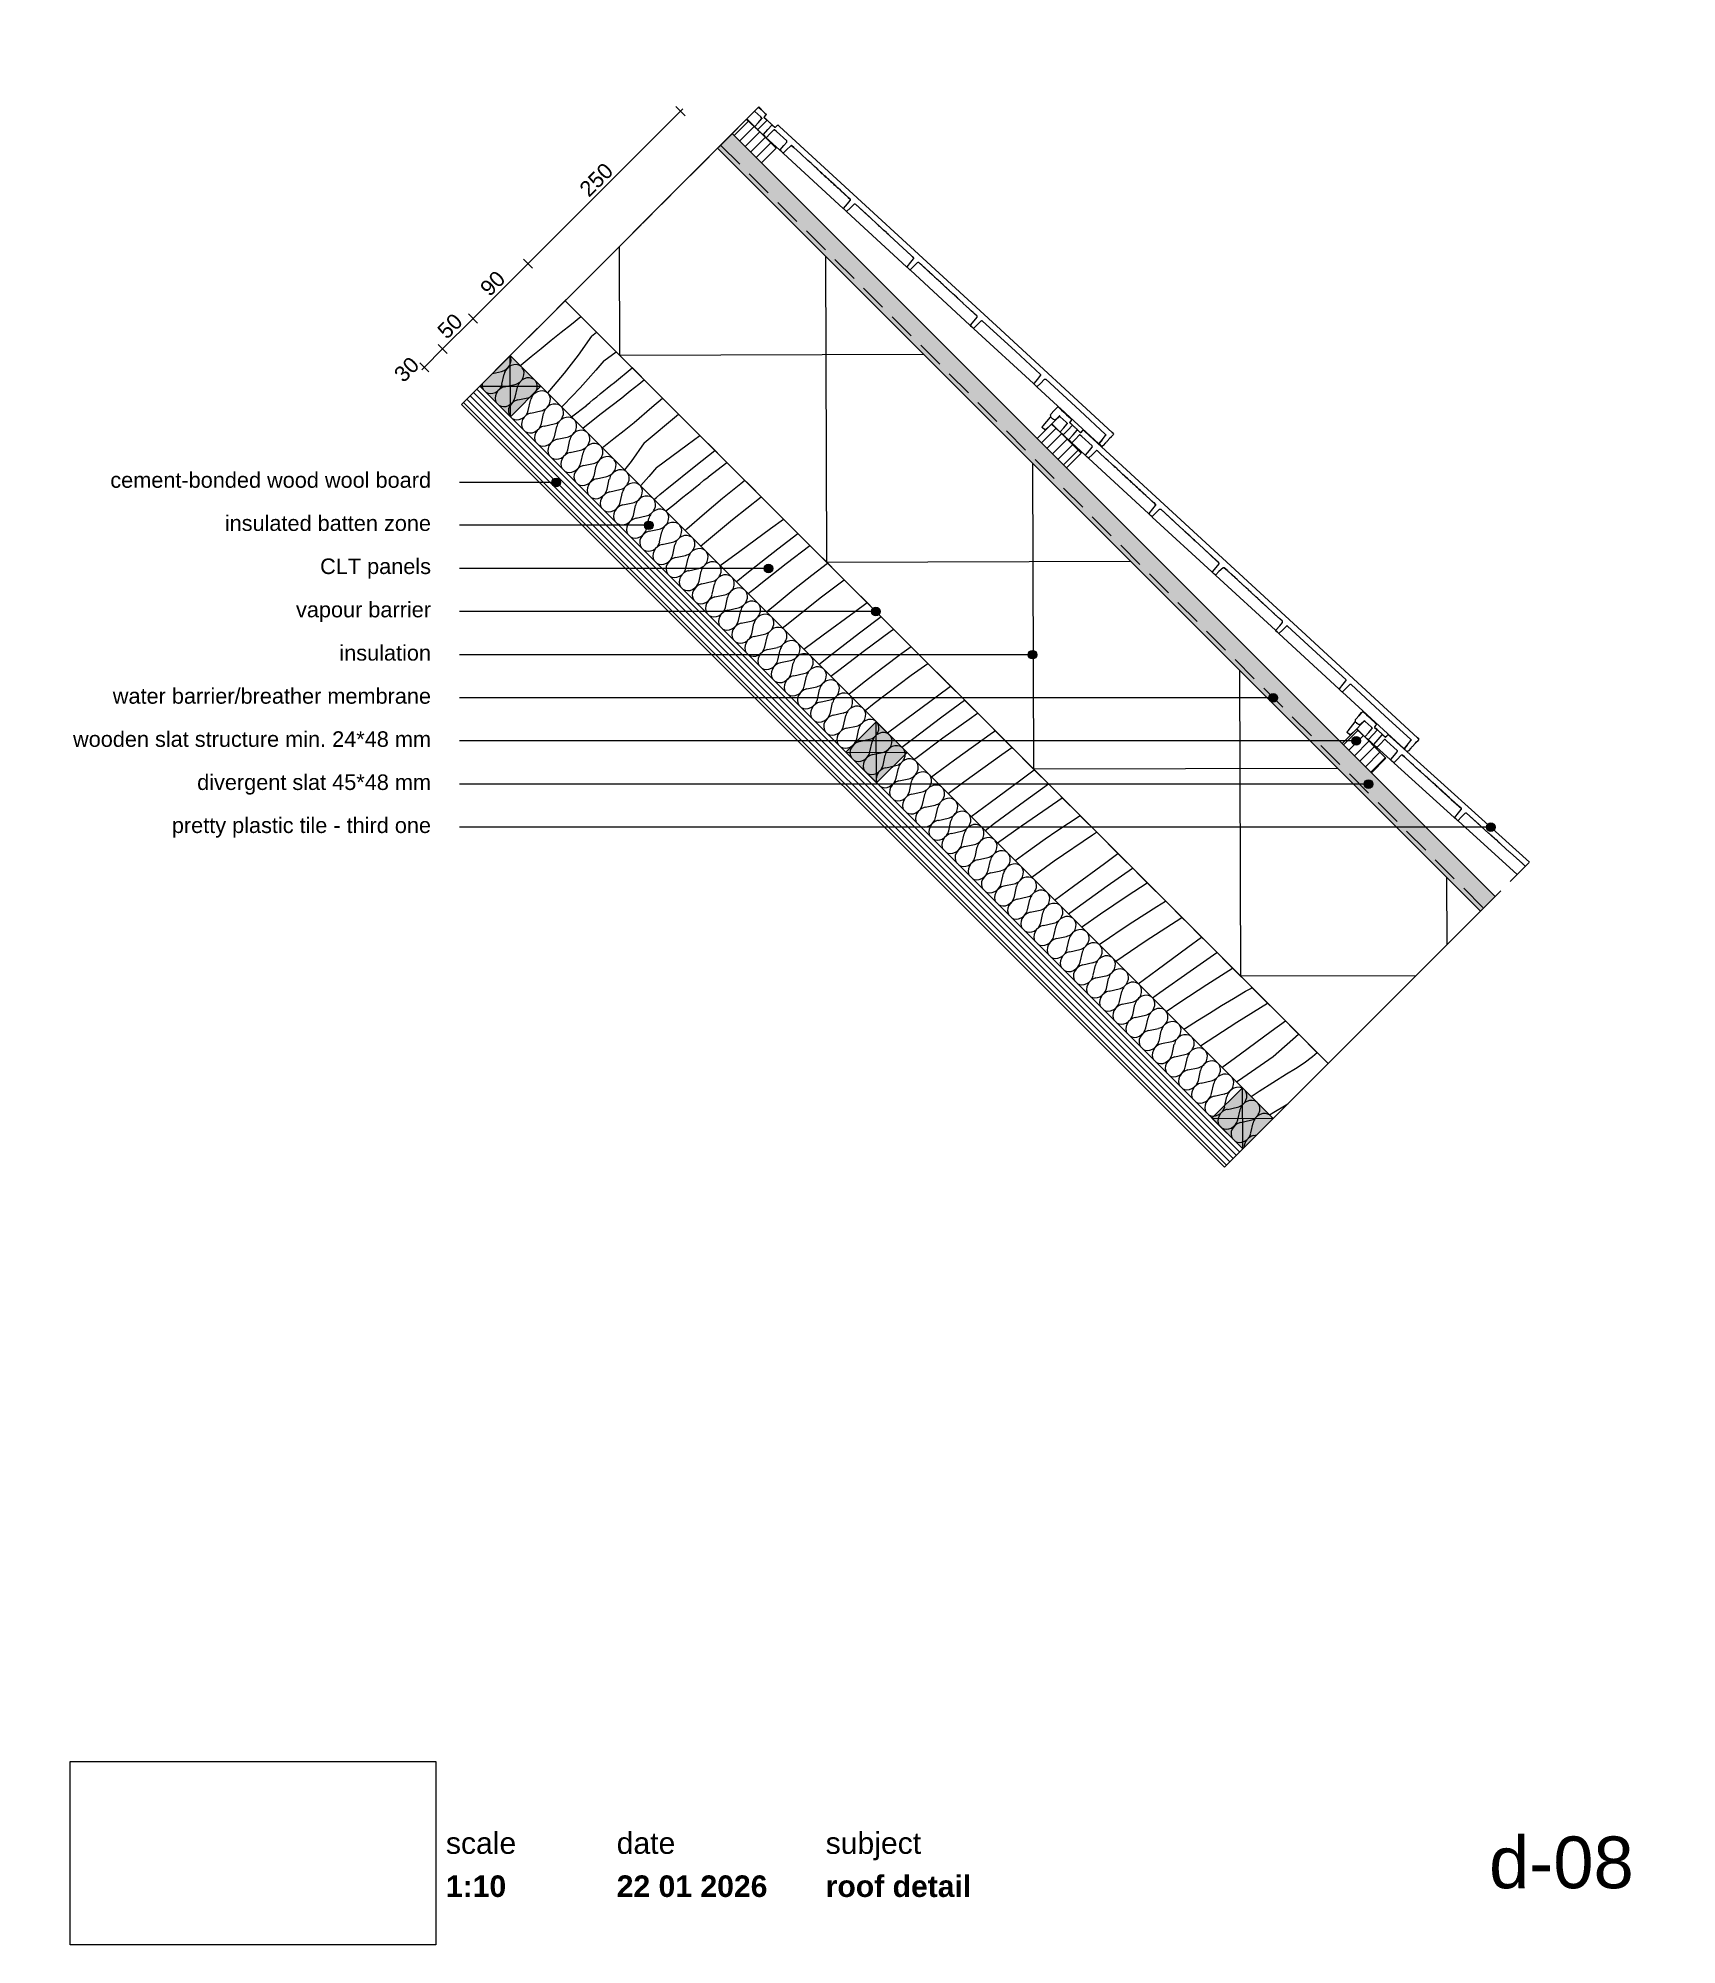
# Paper-space layout 'd-08 roof detail ' of a CAD drawing. Header units: millimetres. Extents: x 10 to 200, y 11 to 232.
import ezdxf
from ezdxf.xclip import XClip

# ---------------------------------------------------------------- set-up
doc = ezdxf.new("R2010")
doc.units = ezdxf.units.MM
doc.header["$MEASUREMENT"] = 0
doc.header["$XCLIPFRAME"] = 0
doc.linetypes.add('Streeplijn', pattern=[4.687, 3.125, -1.562])
doc.linetypes.add('Wipeout_Contour', pattern=[1000, 0, -1000])
for name, color, linetype in [('#01', 7, 'Continuous'), ('Dim - 1_50_100', 7, 'Continuous'), ('Info - 1_50_100', 7, 'Continuous'), ('Info - 1_5_10', 7, 'Continuous'), ('Info - English', 7, 'Continuous')]:
    doc.layers.add(name, color=color, linetype=linetype)
doc.styles.add('GENERATED_STYLE_1', font='HelveticaNeue.ttc')
doc.styles.add('GENERATED_STYLE_2', font='HelveticaNeue.ttc')
doc.styles.add('GENERATED_STYLE_3', font='Helvetica.ttc')
picture_1 = doc.add_image_def('image1.png', size_in_pixel=(317, 159))
pattern_1 = [(45, (-4954.5206, -1.72305), (-0.6363961, 0.6363961), [])]

# ---------------------------------------------------------------- blocks, each defined once
blk = doc.blocks.new('Drawing_1_1', base_point=(-200, 60))
at = {"color": 2, "linetype": 'Continuous', "lineweight": 0}
for s, insert, char_height, attachment_point, style in [('\\A1;{\\pql;\\fHelvetica Neue|b0|i0|c0|p0;\\W1.000000;scale}', (57.28, 24.14), 2.5, 1, 'GENERATED_STYLE_1'), ('\\A1;{\\pql;\\fHelvetica Neue|b0|i0|c0|p0;\\W1.000000;date}', (77.08, 24.14), 2.5, 1, 'GENERATED_STYLE_1'), ('\\A1;{\\pql;\\fHelvetica Neue|b0|i0|c0|p0;\\W1.000000;subject}', (101.31, 24.14), 2.5, 1, 'GENERATED_STYLE_1'), ('\\A1;{\\pqr;\\fHelvetica Neue|b0|i0|c0|p0;\\W1.000000;d-08}', (195, 23.65), 6, 3, 'GENERATED_STYLE_1'), ('\\A1;{\\pql;\\fHelvetica Neue|b1|i0|c0|p0;\\W1.000000;1:10}', (57.28, 19.14), 2.5, 1, 'GENERATED_STYLE_2'), ('\\A1;{\\pql;\\fHelvetica Neue|b1|i0|c0|p0;\\W1.000000;22 01 2026}', (77.08, 19.14), 2.5, 1, 'GENERATED_STYLE_2'), ('\\A1;{\\pql;\\fHelvetica Neue|b1|i0|c0|p0;\\W1.000000;roof detail }', (101.31, 19.14), 2.5, 1, 'GENERATED_STYLE_2')]:
    blk.add_mtext(s, dxfattribs=dict(at, insert=insert, char_height=char_height, attachment_point=attachment_point, style=style))
at = {"color": 254, "linetype": 'Wipeout_Contour', "lineweight": 0, "ltscale": 174.062972}
blk.add_wipeout([(13.71, 11.09), (56.11, 11.09), (56.11, 32.35), (13.71, 32.35)], dxfattribs=at)
at = {"color": 9, "lineweight": 0}
image = blk.add_image(picture_1, insert=(13.71, 11.09), size_in_units=(42.4, 21.27), dxfattribs=at)
image.set_boundary_path([(-0.5, -0.5), (316.5, 158.5)])
blk = doc.blocks.new('*X3')
at = {"layer": 'Info - 1_50_100', "color": 9, "linetype": 'Continuous', "lineweight": 0}
for p, q in [((70.65, 198.1), (71.83, 199.03)), ((71.83, 199.03), (72.94, 199.89)), ((68.31, 196.21), (69.48, 197.16)), ((69.48, 197.16), (70.65, 198.1)), ((74.17, 197.61), (72.63, 195.44)), ((74.17, 197.61), (74.75, 198.09)), ((66, 194.29), (67.16, 195.26)), ((67.16, 195.26), (68.31, 196.21)), ((72.63, 195.44), (71, 193.35)), ((75.58, 194.75), (74.68, 193.7)), ((75.58, 194.75), (77.02, 195.81)), ((65.9, 194.2), (66, 194.29)), ((71, 193.35), (69.28, 191.33)), ((73.77, 192.66), (72.84, 191.64)), ((74.68, 193.7), (73.77, 192.66)), ((76.81, 192.27), (78.89, 193.94)), ((79.63, 192.07), (80.12, 192.46)), ((80.12, 192.46), (80.26, 192.57)), ((69.28, 191.33), (69.04, 191.07)), ((71.89, 190.63), (70.92, 189.64)), ((72.84, 191.64), (71.89, 190.63)), ((73.96, 189.93), (74.36, 190.27)), ((74.36, 190.27), (74.77, 190.6)), ((74.77, 190.6), (75.18, 190.94)), ((75.13, 188.53), (77.69, 190.49)), ((75.18, 190.94), (75.59, 191.27)), ((75.59, 191.27), (75.99, 191.61)), ((75.99, 191.61), (76.4, 191.94)), ((76.4, 191.94), (76.81, 192.27)), ((77.69, 190.49), (78.18, 190.89)), ((78.18, 190.89), (78.66, 191.28)), ((78.66, 191.28), (79.15, 191.68)), ((79.15, 191.68), (79.63, 192.07)), ((81.17, 189.4), (82.39, 190.44)), ((70.92, 189.64), (70.69, 189.41)), ((71.84, 188.26), (73.56, 189.59)), ((73.14, 186.97), (75.13, 188.53)), ((73.55, 189.59), (73.96, 189.93)), ((79.12, 187.61), (81.17, 189.4)), ((80.27, 185.27), (84.25, 188.58)), ((75.58, 184.82), (76.75, 185.76)), ((76.75, 185.76), (77.93, 186.69)), ((77.93, 186.69), (79.12, 187.61)), ((85.26, 185.04), (86.71, 186.12)), ((75.42, 184.69), (75.58, 184.82)), ((80.27, 185.27), (78.74, 183.1)), ((81.69, 182.41), (85.26, 185.04)), ((86.26, 182.63), (88.47, 184.37)), ((78.74, 183.1), (77.98, 182.13)), ((80.79, 181.36), (79.87, 180.32)), ((81.69, 182.41), (80.79, 181.36)), ((82.91, 179.93), (86.26, 182.63)), ((87.69, 181.3), (89.85, 182.99)), ((79.87, 180.32), (79.83, 180.27)), ((81.69, 178.93), (82.1, 179.27)), ((82.1, 179.27), (82.5, 179.6)), ((82.5, 179.6), (82.91, 179.93)), ((84.76, 178.94), (85.25, 179.34)), ((85.25, 179.34), (85.74, 179.73)), ((85.74, 179.73), (86.22, 180.12)), ((86.22, 180.12), (86.71, 180.52)), ((86.71, 180.52), (87.2, 180.91)), ((87.2, 180.91), (87.69, 181.29)), ((89.35, 178.82), (91.46, 180.54)), ((91.46, 180.54), (91.92, 180.91)), ((81.4, 178.7), (81.69, 178.93)), ((82.75, 177.35), (83.79, 178.15)), ((83.79, 178.15), (84.28, 178.55)), ((84.28, 178.55), (84.76, 178.94)), ((85.22, 175.27), (87.27, 177.06)), ((87.27, 177.06), (89.35, 178.82)), ((90.52, 176.38), (93.82, 179.01)), ((85, 175.1), (85.22, 175.27)), ((86.81, 173.29), (90.52, 176.38)), ((91.36, 172.7), (94.93, 175.33)), ((94.93, 175.33), (96.41, 176.42)), ((95.75, 172.95), (98.08, 174.75)), ((89.08, 171.02), (91.36, 172.7)), ((92.37, 170.29), (95.75, 172.95)), ((96.73, 171.25), (99.49, 173.34)), ((90.95, 169.15), (92.37, 170.29)), ((93.79, 168.96), (96.73, 171.25)), ((99.69, 169.9), (101.52, 171.31)), ((92.33, 167.78), (92.82, 168.17)), ((92.82, 168.17), (93.31, 168.56)), ((93.31, 168.56), (93.8, 168.95)), ((95.45, 166.48), (97.56, 168.2)), ((97.56, 168.2), (99.69, 169.9)), ((100.84, 167.39), (103.46, 169.37)), ((94.46, 165.64), (95.45, 166.48)), ((96.62, 164.04), (100.84, 167.39)), ((104.6, 165.62), (106.11, 166.73)), ((96.32, 163.79), (96.62, 164.04)), ((101.03, 162.99), (104.6, 165.62)), ((105.25, 163.24), (107.73, 165.1)), ((108.8, 163.37), (109.18, 163.65)), ((98.77, 161.33), (101.03, 162.99)), ((101.85, 160.61), (105.25, 163.24)), ((105.8, 161.16), (108.8, 163.37)), ((110.13, 160.85), (111.21, 161.63)), ((100.53, 159.57), (101.85, 160.61)), ((102.83, 158.91), (105.8, 161.16)), ((105.79, 157.56), (107.95, 159.22)), ((107.95, 159.22), (110.13, 160.85)), ((111.24, 158.3), (113.15, 159.68)), ((101.91, 158.19), (102.83, 158.91)), ((103.98, 156.12), (105.79, 157.56)), ((106.94, 155.05), (111.24, 158.3)), ((114.28, 155.91), (115.8, 157.03)), ((105.89, 154.21), (106.94, 155.05)), ((110.71, 153.28), (114.28, 155.91)), ((114.79, 153.48), (117.41, 155.42)), ((108.47, 151.63), (110.71, 153.28)), ((111.36, 150.9), (114.79, 153.48)), ((114.9, 151.03), (117.93, 153.2)), ((117.93, 153.2), (118.93, 153.9)), ((110.14, 149.96), (111.36, 150.9)), ((111.9, 148.82), (114.9, 151.03)), ((118.44, 150.1), (120.66, 151.66)), ((120.66, 151.67), (120.96, 151.87)), ((111.55, 148.55), (111.9, 148.82)), ((114.05, 146.88), (116.23, 148.51)), ((116.23, 148.51), (118.44, 150.1)), ((117.34, 145.96), (121.72, 149.11)), ((121.72, 149.11), (122.91, 149.93)), ((113.59, 146.52), (114.05, 146.88)), ((115.52, 144.58), (117.34, 145.96)), ((120.38, 143.56), (123.95, 146.19)), ((123.95, 146.19), (125.5, 147.33)), ((124.35, 143.7), (127.13, 145.7)), ((127.09, 142.98), (128.73, 144.1)), ((118.17, 141.94), (120.38, 143.56)), ((120.89, 141.14), (124.35, 143.7)), ((124.03, 140.86), (127.09, 142.98)), ((129.47, 141.16), (130.8, 142.03)), ((119.79, 140.31), (120.89, 141.14)), ((121.24, 138.86), (124.03, 140.86)), ((124.54, 137.76), (126.77, 139.32)), ((126.76, 139.33), (128.11, 140.25)), ((127.82, 136.77), (132.26, 139.82)), ((128.11, 140.25), (129.47, 141.16)), ((132.26, 139.82), (132.72, 140.11)), ((123.27, 136.84), (124.54, 137.76)), ((133.63, 136.47), (135.2, 137.63)), ((125.21, 134.89), (127.82, 136.77)), ((130.06, 133.85), (133.63, 136.47)), ((133.94, 133.87), (136.88, 135.95)), ((127.86, 132.24), (130.06, 133.85)), ((130.46, 131.36), (133.94, 133.87)), ((133.19, 130.64), (136.27, 132.73)), ((136.27, 132.73), (138.59, 134.25)), ((129.47, 130.63), (130.46, 131.36)), ((130.99, 129.11), (133.19, 130.64)), ((136.94, 129.72), (138.31, 130.6)), ((138.31, 130.6), (139.69, 131.48)), ((139.69, 131.48), (140.72, 132.11)), ((134.21, 127.91), (135.57, 128.82)), ((135.57, 128.82), (136.94, 129.72)), ((138.37, 127.48), (142.6, 130.23)), ((133.01, 127.09), (134.21, 127.91)), ((134.96, 125.14), (138.37, 127.48)), ((139.73, 124.13), (143.31, 126.76)), ((143.31, 126.76), (144.9, 127.93)), ((143.56, 124.01), (146.67, 126.16)), ((137.56, 122.54), (139.73, 124.13)), ((140.05, 121.53), (143.56, 124.01)), ((145.49, 122.43), (148.49, 124.34)), ((142.38, 120.39), (145.49, 122.43)), ((148.58, 120.84), (149.99, 121.68)), ((149.99, 121.68), (150.77, 122.07)), ((139.19, 120.91), (140.05, 121.53)), ((140.79, 119.32), (142.38, 120.39)), ((145.8, 119.14), (147.19, 120)), ((147.19, 120), (148.58, 120.84)), ((148.98, 118.07), (152.55, 120.28)), ((142.85, 117.25), (143.04, 117.38)), ((143.04, 117.38), (144.42, 118.26)), ((144.42, 118.26), (145.8, 119.14)), ((144.77, 115.33), (148.98, 118.07)), ((152.98, 117.04), (154.61, 118.22)), ((149.41, 114.42), (152.98, 117.04)), ((153.2, 114.11), (156.15, 116.68)), ((147.26, 112.84), (149.41, 114.42)), ((149.66, 111.67), (153.2, 114.11)), ((155.77, 112.7), (156.78, 113.37)), ((156.78, 113.37), (157.74, 114.1)), ((157.74, 114.1), (158.28, 114.55)), ((148.94, 111.16), (149.66, 111.67)), ((151.59, 110.09), (154.73, 112.09)), ((154.73, 112.09), (155.77, 112.7)), ((150.64, 109.46), (151.59, 110.09)), ((153.29, 107.66), (154.69, 108.5)), ((154.69, 108.5), (154.93, 108.65)), ((152.77, 107.33), (153.29, 107.66))]:
    blk.add_line(p, q, dxfattribs=at)
blk = doc.blocks.new('*X4')
at = {"layer": 'Info - 1_50_100', "color": 9, "linetype": 'Continuous', "lineweight": 0}
for p, q in [((62.67, 193.31), (63.73, 193.54)), ((63.78, 192.06), (64.04, 193.23)), ((64.09, 191.76), (65.26, 192.01)), ((65.31, 190.54), (65.56, 191.71)), ((65.61, 190.24), (66.78, 190.49)), ((66.83, 189.02), (67.08, 190.18)), ((67.13, 188.71), (68.3, 188.97)), ((68.35, 187.49), (68.61, 188.66)), ((68.66, 187.19), (69.83, 187.44)), ((69.88, 185.97), (70.13, 187.14)), ((70.18, 185.67), (71.35, 185.92)), ((71.4, 184.45), (71.65, 185.61)), ((71.7, 184.14), (72.87, 184.4)), ((72.92, 182.92), (73.18, 184.09)), ((73.23, 182.62), (74.4, 182.87)), ((74.45, 181.4), (74.7, 182.57)), ((74.75, 181.09), (75.92, 181.35)), ((75.97, 179.88), (76.22, 181.04)), ((76.27, 179.57), (77.44, 179.83)), ((77.49, 178.35), (77.75, 179.52)), ((77.8, 178.05), (78.97, 178.3)), ((79.02, 176.83), (79.27, 178)), ((79.32, 176.52), (80.49, 176.78)), ((80.54, 175.31), (80.79, 176.47)), ((80.85, 175), (82.01, 175.25)), ((82.06, 173.78), (82.32, 174.95)), ((82.37, 173.48), (83.54, 173.73)), ((83.59, 172.26), (83.84, 173.43)), ((83.89, 171.95), (85.06, 172.21)), ((85.11, 170.74), (85.37, 171.9)), ((85.42, 170.43), (86.58, 170.68)), ((86.63, 169.21), (86.89, 170.38)), ((86.94, 168.91), (88.11, 169.16)), ((88.16, 167.69), (88.41, 168.86)), ((88.46, 167.38), (89.63, 167.64)), ((89.68, 166.16), (89.94, 167.33)), ((89.99, 165.86), (91.15, 166.11)), ((91.21, 164.64), (91.46, 165.81)), ((91.51, 164.34), (92.68, 164.59)), ((92.73, 163.12), (92.98, 164.29)), ((93.03, 162.81), (94.2, 163.07)), ((94.25, 161.59), (94.51, 162.76)), ((94.56, 161.29), (95.72, 161.54)), ((95.78, 160.07), (96.03, 161.24)), ((96.08, 159.77), (97.25, 160.02)), ((97.3, 158.55), (97.55, 159.72)), ((97.6, 158.24), (98.77, 158.5)), ((98.82, 157.02), (99.08, 158.19)), ((99.13, 156.72), (100.3, 156.97)), ((100.35, 155.5), (100.6, 156.67)), ((100.65, 155.2), (101.82, 155.45)), ((101.87, 153.98), (102.12, 155.14)), ((102.17, 153.67), (103.34, 153.93)), ((103.39, 152.45), (103.65, 153.62)), ((103.7, 152.15), (104.87, 152.4)), ((104.92, 150.93), (105.17, 152.1)), ((105.22, 150.63), (106.39, 150.88)), ((106.44, 149.41), (106.69, 150.57)), ((106.74, 149.1), (107.91, 149.36)), ((107.96, 147.88), (108.22, 149.05)), ((108.27, 147.58), (109.44, 147.83)), ((109.49, 146.36), (109.74, 147.53)), ((109.79, 146.05), (110.96, 146.31)), ((111.01, 144.84), (111.26, 146)), ((111.31, 144.53), (112.48, 144.79)), ((112.53, 143.31), (112.79, 144.48)), ((112.84, 143.01), (114.01, 143.26)), ((114.06, 141.79), (114.31, 142.96)), ((114.36, 141.48), (115.53, 141.74)), ((115.58, 140.27), (115.83, 141.43)), ((115.89, 139.96), (117.05, 140.21)), ((117.1, 138.74), (117.36, 139.91)), ((117.41, 138.44), (118.58, 138.69)), ((118.63, 137.22), (118.88, 138.39)), ((118.93, 136.91), (120.1, 137.17)), ((120.15, 135.7), (120.41, 136.86)), ((120.46, 135.39), (121.62, 135.64)), ((121.67, 134.17), (121.93, 135.34)), ((121.98, 133.87), (123.15, 134.12)), ((123.2, 132.65), (123.45, 133.82)), ((123.5, 132.34), (124.67, 132.6)), ((124.72, 131.12), (124.98, 132.29)), ((125.03, 130.82), (126.19, 131.07)), ((126.24, 129.6), (126.5, 130.77)), ((126.55, 129.3), (127.72, 129.55)), ((127.77, 128.08), (128.02, 129.25)), ((128.07, 127.77), (129.24, 128.03)), ((129.29, 126.55), (129.55, 127.72)), ((129.6, 126.25), (130.76, 126.5)), ((130.82, 125.03), (131.07, 126.2)), ((131.12, 124.73), (132.29, 124.98)), ((132.34, 123.51), (132.59, 124.68)), ((132.64, 123.2), (133.81, 123.46)), ((133.86, 121.98), (134.12, 123.15)), ((134.17, 121.68), (135.34, 121.93)), ((135.39, 120.46), (135.64, 121.63)), ((135.69, 120.16), (136.86, 120.41)), ((136.91, 118.94), (137.16, 120.11)), ((137.21, 118.63), (138.38, 118.89)), ((138.43, 117.41), (138.69, 118.58)), ((138.74, 117.11), (139.91, 117.36)), ((139.96, 115.89), (140.21, 117.06)), ((140.26, 115.59), (141.43, 115.84)), ((141.48, 114.37), (141.73, 115.53)), ((141.78, 114.06), (142.95, 114.32)), ((143, 112.84), (143.26, 114.01)), ((143.31, 112.54), (144.48, 112.79)), ((144.53, 111.32), (144.78, 112.49)), ((144.83, 111.01), (146, 111.27)), ((146.05, 109.8), (146.3, 110.96)), ((146.35, 109.49), (147.52, 109.75)), ((147.57, 108.27), (147.83, 109.44)), ((147.88, 107.97), (149.05, 108.22)), ((149.1, 106.75), (149.35, 107.92)), ((149.4, 106.44), (150.57, 106.7)), ((150.62, 105.23), (150.87, 106.39)), ((150.93, 104.92), (151.28, 105))]:
    blk.add_line(p, q, dxfattribs=at)
for centre, start_param, end_param in [((63.66, 194.68), 4.068888, 6.025871), ((65.18, 193.16), 0.097204, 2.214297), ((65.18, 193.16), 4.068888, 6.185981), ((66.7, 191.63), 0.097204, 2.214297), ((66.7, 191.63), 4.068888, 6.185981), ((62.64, 192.14), 2.300284, 2.955473), ((62.64, 192.14), 3.327712, 5.35589), ((64.16, 190.62), 0.927295, 2.955473), ((64.16, 190.62), 3.327712, 5.35589), ((65.69, 189.09), 0.927295, 2.955473), ((68.23, 190.11), 0.097204, 2.214297), ((68.23, 190.11), 4.068888, 6.185981), ((65.69, 189.09), 3.327712, 5.35589), ((67.21, 187.57), 0.927295, 2.955473), ((69.75, 188.59), 0.097204, 2.214297), ((69.75, 188.59), 4.068888, 6.185981), ((71.27, 187.06), 0.097204, 2.214297), ((67.21, 187.57), 3.327712, 5.35589), ((68.73, 186.05), 0.927295, 2.955473), ((68.73, 186.05), 3.327712, 5.35589), ((71.27, 187.06), 4.068888, 6.185981), ((72.8, 185.54), 0.097204, 2.214297), ((72.8, 185.54), 4.068888, 6.185981), ((70.26, 184.52), 0.927295, 2.955473), ((70.26, 184.52), 3.327712, 5.35589), ((71.78, 183), 0.927295, 2.955473), ((74.32, 184.01), 0.097204, 2.214297), ((74.32, 184.01), 4.068888, 6.185981), ((75.84, 182.49), 0.097204, 2.214297), ((71.78, 183), 3.327712, 5.35589), ((73.3, 181.48), 0.927295, 2.955473), ((73.3, 181.48), 3.327712, 5.35589), ((75.84, 182.49), 4.068888, 6.185981), ((77.37, 180.97), 0.097204, 2.214297), ((77.37, 180.97), 4.068888, 6.185981), ((74.83, 179.95), 0.927295, 2.955473), ((74.83, 179.95), 3.327712, 5.35589), ((76.35, 178.43), 0.927295, 2.955473), ((78.89, 179.44), 0.097204, 2.214297), ((78.89, 179.44), 4.068888, 6.185981), ((80.41, 177.92), 0.097204, 2.214297), ((76.35, 178.43), 3.327712, 5.35589), ((77.87, 176.91), 0.927295, 2.955473), ((80.41, 177.92), 4.068888, 6.185981), ((81.94, 176.4), 0.097204, 2.214297), ((81.94, 176.4), 4.068888, 6.185981), ((77.87, 176.91), 3.327712, 5.35589), ((79.4, 175.38), 0.927295, 2.955473), ((79.4, 175.38), 3.327712, 5.35589), ((80.92, 173.86), 0.927295, 2.955473), ((83.46, 174.87), 0.097204, 2.214297), ((83.46, 174.87), 4.068888, 6.185981), ((80.92, 173.86), 3.327712, 5.35589), ((82.45, 172.33), 0.927295, 2.955473), ((84.98, 173.35), 0.097204, 2.214297), ((84.98, 173.35), 4.068888, 6.185981), ((86.51, 171.83), 0.097204, 2.214297), ((86.51, 171.83), 4.068888, 6.185981), ((82.45, 172.33), 3.327712, 5.35589), ((83.97, 170.81), 0.927295, 2.955473), ((83.97, 170.81), 3.327712, 5.35589), ((85.49, 169.29), 0.927295, 2.955473), ((88.03, 170.3), 0.097204, 2.214297), ((88.03, 170.3), 4.068888, 6.185981), ((85.49, 169.29), 3.327712, 5.35589), ((87.02, 167.76), 0.927295, 2.955473), ((89.55, 168.78), 0.097204, 2.214297), ((89.55, 168.78), 4.068888, 6.185981), ((91.08, 167.26), 0.097204, 2.214297), ((91.08, 167.26), 4.068888, 6.185981), ((87.02, 167.76), 3.327712, 5.35589), ((88.54, 166.24), 0.927295, 2.955473), ((88.54, 166.24), 3.327712, 5.35589), ((90.06, 164.72), 0.927295, 2.955473), ((92.6, 165.73), 0.097204, 2.214297), ((92.6, 165.73), 4.068888, 6.185981), ((90.06, 164.72), 3.327712, 5.35589), ((91.59, 163.19), 0.927295, 2.955473), ((94.13, 164.21), 0.097204, 2.214297), ((94.13, 164.21), 4.068888, 6.185981), ((95.65, 162.69), 0.097204, 2.214297), ((91.59, 163.19), 3.327712, 5.35589), ((93.11, 161.67), 0.927295, 2.955473), ((93.11, 161.67), 3.327712, 5.35589), ((95.65, 162.69), 4.068888, 6.185981), ((97.17, 161.16), 0.097204, 2.214297), ((97.17, 161.16), 4.068888, 6.185981), ((94.63, 160.15), 0.927295, 2.955473), ((94.63, 160.15), 3.327712, 5.35589), ((96.16, 158.62), 0.927295, 2.955473), ((98.7, 159.64), 0.097204, 2.214297), ((98.7, 159.64), 4.068888, 6.185981), ((100.22, 158.12), 0.097204, 2.214297), ((96.16, 158.62), 3.327712, 5.35589), ((97.68, 157.1), 0.927295, 2.955473), ((97.68, 157.1), 3.327712, 5.35589), ((100.22, 158.12), 4.068888, 6.185981), ((101.74, 156.59), 0.097204, 2.214297), ((101.74, 156.59), 4.068888, 6.185981), ((99.2, 155.58), 0.927295, 2.955473), ((99.2, 155.58), 3.327712, 5.35589), ((100.73, 154.05), 0.927295, 2.955473), ((103.27, 155.07), 0.097204, 2.214297), ((103.27, 155.07), 4.068888, 6.185981), ((104.79, 153.55), 0.097204, 2.214297), ((100.73, 154.05), 3.327712, 5.35589), ((102.25, 152.53), 0.927295, 2.955473), ((104.79, 153.55), 4.068888, 6.185981), ((106.31, 152.02), 0.097204, 2.214297), ((106.31, 152.02), 4.068888, 6.185981), ((102.25, 152.53), 3.327712, 5.35589), ((103.77, 151.01), 0.927295, 2.955473), ((103.77, 151.01), 3.327712, 5.35589), ((105.3, 149.48), 0.927295, 2.955473), ((107.84, 150.5), 0.097204, 2.214297), ((107.84, 150.5), 4.068888, 6.185981), ((105.3, 149.48), 3.327712, 5.35589), ((106.82, 147.96), 0.927295, 2.955473), ((109.36, 148.97), 0.097204, 2.214297), ((109.36, 148.97), 4.068888, 6.185981), ((110.88, 147.45), 0.097204, 2.214297), ((110.88, 147.45), 4.068888, 6.185981), ((106.82, 147.96), 3.327712, 5.35589), ((108.34, 146.44), 0.927295, 2.955473), ((108.34, 146.44), 3.327712, 5.35589), ((109.87, 144.91), 0.927295, 2.955473), ((112.41, 145.93), 0.097204, 2.214297), ((112.41, 145.93), 4.068888, 6.185981), ((109.87, 144.91), 3.327712, 5.35589), ((111.39, 143.39), 0.927295, 2.955473), ((113.93, 144.4), 0.097204, 2.214297), ((113.93, 144.4), 4.068888, 6.185981), ((115.45, 142.88), 0.097204, 2.214297), ((111.39, 143.39), 3.327712, 5.35589), ((112.91, 141.87), 0.927295, 2.955473), ((112.91, 141.87), 3.327712, 5.35589), ((115.45, 142.88), 4.068888, 6.185981), ((116.98, 141.36), 0.097204, 2.214297), ((116.98, 141.36), 4.068888, 6.185981), ((114.44, 140.34), 0.927295, 2.955473), ((114.44, 140.34), 3.327712, 5.35589), ((115.96, 138.82), 0.927295, 2.955473), ((118.5, 139.83), 0.097204, 2.214297), ((118.5, 139.83), 4.068888, 6.185981), ((120.02, 138.31), 0.097204, 2.214297), ((115.96, 138.82), 3.327712, 5.35589), ((117.48, 137.29), 0.927295, 2.955473), ((117.48, 137.29), 3.327712, 5.35589), ((120.02, 138.31), 4.068888, 6.185981), ((121.55, 136.79), 0.097204, 2.214297), ((121.55, 136.79), 4.068888, 6.185981), ((119.01, 135.77), 0.927295, 2.955473), ((119.01, 135.77), 3.327712, 5.35589), ((120.53, 134.25), 0.927295, 2.955473), ((123.07, 135.26), 0.097204, 2.214297), ((123.07, 135.26), 4.068888, 6.185981), ((124.59, 133.74), 0.097204, 2.214297), ((120.53, 134.25), 3.327712, 5.35589), ((122.06, 132.72), 0.927295, 2.955473), ((124.59, 133.74), 4.068888, 6.185981), ((126.12, 132.22), 0.097204, 2.214297), ((126.12, 132.22), 4.068888, 6.185981), ((122.06, 132.72), 3.327712, 5.35589), ((123.58, 131.2), 0.927295, 2.955473), ((123.58, 131.2), 3.327712, 5.35589), ((125.1, 129.68), 0.927295, 2.955473), ((127.64, 130.69), 0.097204, 2.214297), ((127.64, 130.69), 4.068888, 6.185981), ((125.1, 129.68), 3.327712, 5.35589), ((126.63, 128.15), 0.927295, 2.955473), ((129.17, 129.17), 0.097204, 2.214297), ((129.17, 129.17), 4.068888, 6.185981), ((130.69, 127.65), 0.097204, 2.214297), ((130.69, 127.65), 4.068888, 6.185981), ((126.63, 128.15), 3.327712, 5.35589), ((128.15, 126.63), 0.927295, 2.955473), ((128.15, 126.63), 3.327712, 5.35589), ((129.67, 125.11), 0.927295, 2.955473), ((132.21, 126.12), 0.097204, 2.214297), ((132.21, 126.12), 4.068888, 6.185981), ((129.67, 125.11), 3.327712, 5.35589), ((131.2, 123.58), 0.927295, 2.955473), ((133.74, 124.6), 0.097204, 2.214297), ((133.74, 124.6), 4.068888, 6.185981), ((135.26, 123.08), 0.097204, 2.214297), ((135.26, 123.08), 4.068888, 6.185981), ((131.2, 123.58), 3.327712, 5.35589), ((132.72, 122.06), 0.927295, 2.955473), ((132.72, 122.06), 3.327712, 5.35589), ((134.24, 120.54), 0.927295, 2.955473), ((136.78, 121.55), 0.097204, 2.214297), ((136.78, 121.55), 4.068888, 6.185981), ((134.24, 120.54), 3.327712, 5.35589), ((135.77, 119.01), 0.927295, 2.955473), ((138.31, 120.03), 0.097204, 2.214297), ((138.31, 120.03), 4.068888, 6.185981), ((139.83, 118.51), 0.097204, 2.214297), ((135.77, 119.01), 3.327712, 5.35589), ((137.29, 117.49), 0.927295, 2.955473), ((137.29, 117.49), 3.327712, 5.35589), ((139.83, 118.51), 4.068888, 6.185981), ((141.35, 116.98), 0.097204, 2.214297), ((141.35, 116.98), 4.068888, 6.185981), ((138.81, 115.97), 0.927295, 2.955473), ((138.81, 115.97), 3.327712, 5.35589), ((140.34, 114.44), 0.927295, 2.955473), ((142.88, 115.46), 0.097204, 2.214297), ((142.88, 115.46), 4.068888, 6.185981), ((144.4, 113.93), 0.097204, 2.214297), ((140.34, 114.44), 3.327712, 5.35589), ((141.86, 112.92), 0.927295, 2.955473), ((141.86, 112.92), 3.327712, 5.35589), ((144.4, 113.93), 4.068888, 6.185981), ((145.92, 112.41), 0.097204, 2.214297), ((145.92, 112.41), 4.068888, 6.185981), ((143.38, 111.4), 0.927295, 2.955473), ((143.38, 111.4), 3.327712, 5.35589), ((144.91, 109.87), 0.927295, 2.955473), ((147.45, 110.89), 0.097204, 2.214297), ((147.45, 110.89), 4.068888, 6.185981), ((148.97, 109.36), 0.097204, 2.214297), ((144.91, 109.87), 3.327712, 5.35589), ((146.43, 108.35), 0.927295, 2.955473), ((148.97, 109.36), 4.068888, 6.185981), ((150.49, 107.84), 0.097204, 2.214297), ((150.49, 107.84), 4.068888, 6.185981), ((146.43, 108.35), 3.327712, 5.35589), ((147.95, 106.83), 0.927295, 2.955473), ((147.95, 106.83), 3.327712, 5.35589), ((149.48, 105.3), 0.927295, 2.955473), ((152.02, 106.32), 0.097204, 2.214297), ((152.02, 106.32), 5.890653, 6.185981), ((149.48, 105.3), 3.327712, 5.35589), ((151, 103.78), 0.927295, 2.476069)]:
    blk.add_ellipse(centre, major_axis=(0.889, 0.889), ratio=0.85707, start_param=start_param, end_param=end_param, dxfattribs=at)
blk = doc.blocks.new('Drawing_2_1', base_point=(-4954.52, -1.72))
at = {"color": 254, "linetype": 'Wipeout_Contour', "lineweight": 0, "ltscale": 846.702733}
blk.add_wipeout([(10, 88.98), (200, 88.98), (200, 232.18), (10, 232.18)], dxfattribs=at)
at = {"layer": '#01', "linetype": 'Continuous', "lineweight": 0, "true_color": 0x000000}
for points in [[(69.55, 180.67), (69.59, 180.48), (69.7, 180.32), (69.86, 180.21), (70.05, 180.17), (70.25, 180.21), (70.41, 180.32), (70.52, 180.48), (70.55, 180.67), (70.52, 180.86), (70.41, 181.02), (70.25, 181.13), (70.05, 181.17), (69.86, 181.13), (69.7, 181.02), (69.59, 180.86)], [(80.32, 175.69), (80.36, 175.5), (80.47, 175.33), (80.63, 175.23), (80.82, 175.19), (81.01, 175.23), (81.17, 175.33), (81.28, 175.5), (81.32, 175.69), (81.28, 175.88), (81.17, 176.04), (81.01, 176.15), (80.82, 176.19), (80.63, 176.15), (80.47, 176.04), (80.36, 175.88)], [(94.18, 170.69), (94.22, 170.5), (94.33, 170.33), (94.49, 170.23), (94.68, 170.19), (94.87, 170.23), (95.03, 170.33), (95.14, 170.5), (95.18, 170.69), (95.14, 170.88), (95.03, 171.04), (94.87, 171.15), (94.68, 171.19), (94.49, 171.15), (94.33, 171.04), (94.22, 170.88)], [(106.64, 165.69), (106.68, 165.5), (106.79, 165.33), (106.95, 165.23), (107.14, 165.19), (107.34, 165.23), (107.5, 165.33), (107.61, 165.5), (107.64, 165.69), (107.61, 165.88), (107.5, 166.04), (107.34, 166.15), (107.14, 166.19), (106.95, 166.15), (106.79, 166.04), (106.68, 165.88)], [(124.79, 160.69), (124.83, 160.5), (124.94, 160.33), (125.1, 160.23), (125.29, 160.19), (125.48, 160.23), (125.64, 160.33), (125.75, 160.5), (125.79, 160.69), (125.75, 160.88), (125.64, 161.04), (125.48, 161.15), (125.29, 161.19), (125.1, 161.15), (124.94, 161.04), (124.83, 160.88)], [(152.71, 155.69), (152.74, 155.5), (152.85, 155.33), (153.01, 155.23), (153.21, 155.19), (153.4, 155.23), (153.56, 155.33), (153.67, 155.5), (153.71, 155.69), (153.67, 155.88), (153.56, 156.04), (153.4, 156.15), (153.21, 156.19), (153.01, 156.15), (152.85, 156.04), (152.74, 155.88)], [(162.33, 150.69), (162.37, 150.5), (162.47, 150.33), (162.64, 150.23), (162.83, 150.19), (163.02, 150.23), (163.18, 150.33), (163.29, 150.5), (163.33, 150.69), (163.29, 150.88), (163.18, 151.04), (163.02, 151.15), (162.83, 151.19), (162.64, 151.15), (162.47, 151.04), (162.37, 150.88)], [(163.75, 145.69), (163.79, 145.5), (163.9, 145.33), (164.06, 145.23), (164.25, 145.19), (164.44, 145.23), (164.61, 145.33), (164.72, 145.5), (164.75, 145.69), (164.72, 145.88), (164.61, 146.04), (164.44, 146.15), (164.25, 146.19), (164.06, 146.15), (163.9, 146.04), (163.79, 145.88)], [(177.92, 140.69), (177.95, 140.5), (178.06, 140.33), (178.23, 140.23), (178.42, 140.19), (178.61, 140.23), (178.77, 140.33), (178.88, 140.5), (178.92, 140.69), (178.88, 140.88), (178.77, 141.04), (178.61, 141.15), (178.42, 141.19), (178.23, 141.15), (178.06, 141.04), (177.95, 140.88)]]:
    blk.add_hatch(color=18, dxfattribs=at).paths.add_polyline_path(points)
at = {"layer": 'Info - 1_50_100', "linetype": 'Continuous', "lineweight": 0, "true_color": 0xffffff}
for points in [[(88.78, 219.41), (177.23, 130.95), (178.93, 132.65), (90.47, 221.11)], [(61.2, 191.83), (64.76, 188.28), (68.29, 191.81), (64.73, 195.37)], [(103.65, 149.38), (107.21, 145.83), (110.74, 149.36), (107.18, 152.92)], [(146.1, 106.93), (149.66, 103.38), (153.19, 106.91), (149.63, 110.47)]]:
    blk.add_hatch(color=7, dxfattribs=at).paths.add_polyline_path(points)
at = {"layer": 'Info - 1_50_100', "linetype": 'Continuous', "lineweight": 0, "true_color": 0x000000}
h = blk.add_hatch(dxfattribs=at)
h.set_pattern_fill('415_Isolatie_ruit_0001', color=18, style=0, pattern_type=2)
h.set_pattern_definition([(90.152, (125.413, 147.419), (23.936, 0.0634), []), (180.152, (125.413, 147.419), (-0.064, 24.0634), [])])
h.paths.add_polyline_path([(71.1, 201.73), (159.56, 113.27), (177.23, 130.95), (88.78, 219.41)])
h = blk.add_hatch(dxfattribs=at)
h.set_pattern_fill('930_Lijnen_vert_200_0001', color=18, style=0, pattern_type=2)
h.set_pattern_definition([(315, (108.5661, 129.8994), (0.3850825, 0.3850825), [])])
h.paths.add_polyline_path([(59.08, 189.71), (147.54, 101.25), (149.66, 103.38), (61.2, 191.83)])
at = {"layer": 'Info - 1_5_10', "linetype": 'Continuous', "lineweight": 0, "true_color": 0x99a3a6}
h = blk.add_hatch(dxfattribs=at)
h.set_pattern_fill('310_Naaldhout__01__0001', color=253, style=0, pattern_type=2)
h.set_pattern_definition(pattern_1)
h.paths.add_polyline_path([(92.17, 222.81), (90.47, 221.11), (93.87, 217.71), (95.56, 219.41)])
h = blk.add_hatch(dxfattribs=at)
h.set_pattern_fill('310_Naaldhout__01__0001', color=253, style=0, pattern_type=2)
h.set_pattern_definition(pattern_1)
h.paths.add_polyline_path([(127.53, 187.45), (125.83, 185.75), (129.22, 182.36), (130.92, 184.06)])
h = blk.add_hatch(dxfattribs=at)
h.set_pattern_fill('310_Naaldhout__01__0001', color=253, style=0, pattern_type=2)
h.set_pattern_definition(pattern_1)
h.paths.add_polyline_path([(162.88, 152.09), (161.18, 150.4), (164.58, 147), (166.27, 148.7)])
at = {"layer": '#01', "color": 9, "linetype": 'Continuous', "lineweight": 0}
for p, q in [((69.55, 180.67), (58.86, 180.67)), ((80.32, 175.69), (58.86, 175.69)), ((94.18, 170.69), (58.86, 170.69)), ((106.64, 165.69), (58.86, 165.69)), ((124.79, 160.69), (58.86, 160.69)), ((152.71, 155.69), (58.86, 155.69)), ((162.33, 150.69), (58.86, 150.69)), ((163.75, 145.69), (58.86, 145.69)), ((177.92, 140.69), (58.86, 140.69))]:
    blk.add_line(p, q, dxfattribs=at)
at = {"layer": '#01', "color": 1, "linetype": 'Continuous', "lineweight": 0}
for centre in [(70.05, 180.67), (80.82, 175.69), (94.68, 170.69), (107.14, 165.69), (125.29, 160.69), (153.21, 155.69), (162.83, 150.69), (164.25, 145.69), (178.42, 140.69)]:
    blk.add_circle(centre, 0.5, dxfattribs=at)
at = {"layer": 'Dim - 1_50_100', "color": 1, "linetype": 'Continuous', "lineweight": 0}
for p, q in [((66.8, 206.04), (84.47, 223.71)), ((85, 223.18), (83.94, 224.24)), ((84.47, 223.71), (84.76, 224)), ((60.43, 199.67), (66.8, 206.04)), ((67.33, 205.51), (66.27, 206.57)), ((56.9, 196.14), (60.43, 199.67)), ((60.96, 199.14), (59.9, 200.2)), ((54.78, 194.02), (56.9, 196.14)), ((57.43, 195.61), (56.37, 196.67)), ((55.31, 193.48), (54.24, 194.55)), ((54.49, 193.73), (54.78, 194.02))]:
    blk.add_line(p, q, dxfattribs=at)
at = {"layer": 'Info - 1_50_100', "color": 5, "linetype": 'Streeplijn', "lineweight": 0}
for p, q in [((59.08, 189.71), (93.54, 224.17)), ((147.54, 101.25), (182.91, 136.63))]:
    blk.add_line(p, q, dxfattribs=at)
at = {"layer": 'Info - 1_50_100', "color": 1, "linetype": 'Continuous', "lineweight": 0}
for p, q in [((93.02, 223.66), (93.02, 223.66)), ((93.1, 223.66), (93.06, 223.7)), ((93.1, 223.66), (93.78, 223.04)), ((93.84, 223.89), (93.54, 224.17)), ((93.56, 224.2), (93.87, 223.92)), ((93.84, 223.89), (93.87, 223.92)), ((93.84, 223.89), (94.27, 223.49)), ((94.41, 223.31), (94.42, 223.33)), ((94.42, 223.35), (94.42, 223.33)), ((92.12, 222.76), (93.1, 221.86)), ((93.08, 221.9), (93.09, 221.91)), ((93.08, 221.89), (93.08, 221.88)), ((93.1, 221.86), (93.09, 221.87)), ((93.4, 221.58), (93.25, 221.71)), ((93.4, 221.58), (93.42, 221.56)), ((93.4, 221.58), (93.4, 221.58)), ((93.41, 221.58), (93.42, 221.57)), ((93.42, 221.56), (93.45, 221.53)), ((93.44, 221.57), (93.43, 221.57)), ((93.45, 221.58), (93.44, 221.57)), ((93.45, 221.53), (93.5, 221.49)), ((93.5, 221.49), (93.55, 221.44)), ((93.51, 222.39), (93.88, 222.81)), ((93.55, 221.44), (93.61, 221.38)), ((93.61, 221.38), (93.68, 221.32)), ((93.68, 221.32), (93.75, 221.26)), ((93.75, 221.26), (93.81, 221.2)), ((93.81, 221.2), (93.88, 221.14)), ((93.89, 222.93), (93.87, 222.95)), ((93.88, 221.14), (93.94, 221.08)), ((93.9, 222.85), (93.89, 222.83)), ((93.9, 222.91), (93.9, 222.88)), ((94.18, 223.02), (94.18, 223.02)), ((94.18, 222.99), (94.18, 223)), ((94.19, 222.98), (94.19, 222.97)), ((94.19, 222.97), (94.46, 222.73)), ((94.19, 222.97), (94.28, 222.9)), ((94.19, 222.97), (94.26, 222.91)), ((94.26, 222.91), (94.26, 222.91)), ((94.26, 222.91), (94.26, 222.91)), ((94.26, 222.91), (94.28, 222.9)), ((94.28, 222.9), (94.28, 222.89)), ((94.28, 222.89), (94.3, 222.88)), ((94.3, 222.88), (94.31, 222.87)), ((94.3, 222.88), (94.3, 222.87)), ((94.3, 222.87), (94.34, 222.83)), ((94.34, 222.83), (94.35, 222.83)), ((94.35, 222.83), (94.36, 222.82)), ((94.38, 223.27), (94.41, 223.3)), ((94.48, 222.71), (94.47, 222.72)), ((94.47, 222.72), (94.48, 222.71)), ((94.5, 222.69), (94.48, 222.71)), ((94.49, 222.67), (94.48, 222.66)), ((94.49, 222.69), (94.49, 222.68)), ((94.54, 222.66), (94.5, 222.69)), ((94.58, 222.62), (94.54, 222.66)), ((94.64, 222.56), (94.58, 222.62)), ((94.61, 221.58), (95.07, 222.1)), ((94.7, 222.5), (94.64, 222.56)), ((94.77, 222.44), (94.7, 222.5)), ((94.84, 222.38), (94.77, 222.44)), ((94.91, 222.32), (94.84, 222.38)), ((94.97, 222.26), (94.91, 222.32)), ((95.03, 222.21), (94.97, 222.26)), ((95.07, 222.16), (95.03, 222.21)), ((95.11, 222.13), (95.07, 222.16)), ((95.07, 222.1), (95.08, 222.11)), ((95.1, 222.12), (95.09, 222.11)), ((95.13, 222.11), (95.11, 222.13)), ((95.13, 222.11), (95.11, 222.12)), ((95.14, 222.1), (95.13, 222.11)), ((95.3, 221.53), (95.28, 221.52)), ((95.35, 221.55), (95.32, 221.55)), ((95.42, 221.53), (95.4, 221.54)), ((95.43, 221.84), (95.44, 221.84)), ((95.46, 221.84), (95.46, 221.84)), ((95.65, 222.01), (95.48, 221.85)), ((95.59, 221.96), (95.48, 221.85)), ((95.53, 221.9), (95.48, 221.85)), ((95.48, 221.85), (95.49, 221.86)), ((95.48, 221.85), (95.48, 221.85)), ((95.49, 221.86), (95.5, 221.87)), ((95.59, 221.37), (96.79, 220.27)), ((95.73, 222.09), (95.74, 222.1)), ((95.77, 222.1), (95.75, 222.1)), ((95.79, 222.09), (95.78, 222.1)), ((95.85, 222.04), (95.94, 221.95)), ((95.94, 221.95), (121.1, 198.81)), ((93.94, 221.08), (93.99, 221.03)), ((93.99, 221.03), (94.04, 220.99)), ((94.04, 220.99), (94.07, 220.96)), ((94.07, 220.96), (94.09, 220.94)), ((94.09, 220.99), (94.08, 220.98)), ((94.08, 220.97), (94.08, 220.96)), ((94.1, 220.94), (94.09, 220.95)), ((94.09, 220.94), (94.1, 220.94)), ((94.1, 220.94), (94.24, 220.81)), ((94.39, 220.66), (95.97, 219.22)), ((94.41, 220.66), (94.42, 220.65)), ((94.43, 220.65), (94.44, 220.65)), ((94.46, 220.67), (94.45, 220.66)), ((94.85, 221.07), (94.46, 220.67)), ((95.97, 219.22), (96.04, 219.15)), ((96.03, 219.2), (96.03, 219.19)), ((96.03, 219.18), (96.03, 219.17)), ((96.03, 219.17), (96.03, 219.16)), ((96.17, 219.03), (96.04, 219.15)), ((96.41, 218.87), (96.78, 219.24)), ((96.81, 220.23), (96.79, 220.27)), ((96.79, 220.13), (96.82, 220.18)), ((96.79, 220.13), (96.79, 220.13)), ((96.82, 220.18), (96.81, 220.23)), ((97.3, 219.73), (97.26, 219.71)), ((97.35, 219.73), (97.3, 219.73)), ((97.4, 219.71), (97.35, 219.73)), ((97.61, 219.51), (97.4, 219.71)), ((97.4, 219.71), (97.61, 219.51)), ((97.61, 219.51), (97.4, 219.71)), ((97.61, 219.51), (98.39, 218.79)), ((96.41, 218.81), (96.34, 218.87)), ((96.34, 218.87), (96.35, 218.87)), ((96.38, 218.86), (96.39, 218.86)), ((96.4, 218.87), (96.41, 218.87)), ((96.41, 218.81), (103.33, 212.44)), ((98.98, 218.25), (98.98, 218.25)), ((99.02, 218.22), (99.04, 218.2)), ((99.3, 217.95), (99.46, 217.81)), ((99.35, 217.91), (99.47, 217.8)), ((99.65, 217.63), (99.72, 217.57)), ((99.73, 217.56), (99.72, 217.57)), ((99.73, 217.56), (99.73, 217.56)), ((99.78, 217.52), (99.73, 217.56)), ((99.78, 217.52), (99.77, 217.52)), ((100.03, 217.28), (100, 217.31)), ((100.28, 217.05), (100.03, 217.28)), ((100.36, 216.98), (100.37, 216.97)), ((100.37, 216.97), (100.36, 216.98)), ((100.36, 216.98), (100.36, 216.98)), ((100.36, 216.98), (100.36, 216.98)), ((100.36, 216.98), (100.36, 216.98)), ((100.37, 216.97), (100.38, 216.97)), ((100.37, 216.97), (100.37, 216.97)), ((100.37, 216.97), (100.37, 216.97)), ((100.38, 216.96), (100.38, 216.97)), ((100.39, 216.95), (100.38, 216.96)), ((100.39, 216.95), (100.38, 216.96)), ((100.39, 216.95), (100.38, 216.96)), ((100.38, 216.96), (100.38, 216.96)), ((100.38, 216.96), (100.38, 216.96)), ((100.41, 216.93), (100.39, 216.95)), ((100.39, 216.95), (100.41, 216.93)), ((100.41, 216.93), (100.39, 216.95)), ((100.4, 216.94), (100.39, 216.95)), ((100.39, 216.95), (100.4, 216.94)), ((100.4, 216.94), (100.39, 216.95)), ((100.4, 216.94), (100.42, 216.93)), ((100.41, 216.93), (100.47, 216.88)), ((100.42, 216.93), (100.42, 216.93)), ((100.42, 216.93), (100.45, 216.9)), ((100.42, 216.93), (100.44, 216.91)), ((100.42, 216.93), (100.43, 216.92)), ((100.44, 216.91), (100.43, 216.92)), ((100.47, 216.88), (100.48, 216.87)), ((100.52, 216.83), (100.48, 216.87)), ((100.48, 216.87), (100.51, 216.84)), ((100.48, 216.87), (100.5, 216.85)), ((100.48, 216.87), (100.5, 216.85)), ((100.48, 216.87), (100.49, 216.86)), ((100.67, 216.69), (100.69, 216.68)), ((100.69, 216.68), (100.68, 216.69)), ((100.69, 216.68), (100.69, 216.68)), ((100.7, 216.67), (100.85, 216.53)), ((100.7, 216.66), (100.85, 216.53)), ((100.85, 216.53), (100.85, 216.53)), ((100.86, 216.52), (100.85, 216.53)), ((100.85, 216.53), (100.86, 216.52)), ((100.86, 216.52), (100.85, 216.53)), ((100.85, 216.53), (100.85, 216.53)), ((100.86, 216.52), (100.87, 216.51)), ((100.86, 216.52), (100.87, 216.51)), ((100.86, 216.52), (100.87, 216.52)), ((100.87, 216.52), (100.86, 216.52)), ((100.86, 216.52), (100.86, 216.52)), ((100.86, 216.52), (100.86, 216.52)), ((100.86, 216.52), (100.86, 216.52)), ((100.86, 216.52), (100.86, 216.52)), ((100.87, 216.52), (100.87, 216.51)), ((100.87, 216.52), (100.87, 216.51)), ((100.87, 216.52), (100.87, 216.51)), ((100.87, 216.51), (100.88, 216.5)), ((100.87, 216.51), (100.88, 216.5)), ((100.87, 216.51), (100.87, 216.51)), ((100.87, 216.51), (100.88, 216.5)), ((100.88, 216.5), (100.88, 216.5)), ((100.89, 216.5), (100.88, 216.5)), ((100.88, 216.5), (100.88, 216.5)), ((100.88, 216.5), (100.88, 216.5)), ((100.88, 216.5), (100.88, 216.5)), ((100.93, 216.46), (100.93, 216.46)), ((100.94, 216.45), (100.93, 216.45)), ((100.93, 216.45), (100.94, 216.45)), ((101.18, 216.23), (100.94, 216.45)), ((100.94, 216.45), (100.94, 216.45)), ((101.18, 216.23), (101.19, 216.22)), ((101.19, 216.22), (101.19, 216.22)), ((101.19, 216.22), (101.19, 216.22)), ((101.21, 216.2), (101.2, 216.21)), ((101.2, 216.21), (101.2, 216.21)), ((101.22, 216.19), (101.21, 216.19)), ((101.23, 216.18), (101.22, 216.19)), ((101.23, 216.18), (101.23, 216.18)), ((101.23, 216.18), (101.24, 216.17)), ((101.25, 216.16), (101.24, 216.17)), ((101.24, 216.17), (101.24, 216.17)), ((101.24, 216.17), (101.24, 216.17)), ((101.25, 216.16), (101.26, 216.15)), ((101.26, 216.15), (101.25, 216.16)), ((101.28, 216.14), (101.26, 216.15)), ((101.26, 216.15), (101.29, 216.13)), ((101.26, 216.15), (101.26, 216.15)), ((101.28, 216.14), (101.27, 216.14)), ((101.27, 216.14), (101.27, 216.14)), ((101.28, 216.13), (101.28, 216.14)), ((101.29, 216.13), (101.28, 216.13)), ((101.31, 216.11), (101.29, 216.13)), ((101.31, 216.11), (101.29, 216.12)), ((101.31, 216.11), (101.3, 216.11)), ((101.31, 216.1), (101.31, 216.11)), ((101.31, 216.11), (101.31, 216.1)), ((101.32, 216.1), (101.31, 216.1)), ((101.32, 216.09), (101.32, 216.1)), ((101.33, 216.09), (101.32, 216.09)), ((101.34, 216.08), (101.33, 216.09)), ((101.33, 216.09), (101.33, 216.09)), ((101.33, 216.09), (101.33, 216.09)), ((101.37, 216.05), (101.34, 216.08)), ((101.34, 216.08), (101.34, 216.08)), ((101.34, 216.08), (101.34, 216.08)), ((101.34, 216.08), (101.34, 216.08)), ((101.38, 216.04), (101.35, 216.07)), ((101.35, 216.07), (101.35, 216.07)), ((101.39, 216.04), (101.36, 216.06)), ((101.36, 216.06), (101.36, 216.06)), ((101.47, 215.96), (101.48, 215.95)), ((101.47, 215.96), (101.48, 215.95)), ((101.48, 215.95), (101.49, 215.94)), ((101.49, 215.94), (101.5, 215.93)), ((101.49, 215.94), (101.5, 215.93)), ((101.51, 215.92), (101.52, 215.92)), ((101.53, 215.9), (101.52, 215.91)), ((101.52, 215.91), (101.53, 215.91)), ((101.68, 215.77), (101.67, 215.78)), ((101.67, 215.78), (101.67, 215.78)), ((101.67, 215.77), (101.68, 215.77)), ((101.68, 215.77), (101.69, 215.76)), ((101.7, 215.75), (101.69, 215.76)), ((101.69, 215.76), (101.69, 215.76)), ((101.69, 215.75), (101.7, 215.75)), ((101.7, 215.75), (101.71, 215.74)), ((101.71, 215.74), (101.72, 215.73)), ((101.72, 215.73), (101.71, 215.74)), ((101.71, 215.74), (101.72, 215.73)), ((101.73, 215.72), (101.72, 215.73)), ((101.72, 215.73), (101.73, 215.72)), ((101.76, 215.69), (101.73, 215.72)), ((101.73, 215.72), (101.73, 215.72)), ((101.73, 215.72), (101.76, 215.69)), ((101.74, 215.71), (101.77, 215.69)), ((101.74, 215.71), (101.74, 215.71)), ((101.74, 215.71), (101.78, 215.68)), ((101.78, 215.68), (101.9, 215.57)), ((101.78, 215.67), (101.9, 215.56)), ((101.9, 215.57), (101.9, 215.57)), ((101.9, 215.56), (101.91, 215.56)), ((101.9, 215.56), (101.9, 215.56)), ((101.91, 215.55), (101.91, 215.56)), ((101.91, 215.55), (101.91, 215.55)), ((101.91, 215.55), (101.91, 215.55)), ((101.92, 215.55), (101.92, 215.54)), ((101.92, 215.55), (101.92, 215.54)), ((101.92, 215.54), (101.93, 215.54)), ((101.92, 215.54), (101.92, 215.54)), ((101.93, 215.54), (101.93, 215.54)), ((101.93, 215.54), (101.94, 215.53)), ((101.93, 215.53), (101.93, 215.54)), ((101.93, 215.54), (101.93, 215.53)), ((101.94, 215.53), (101.93, 215.53)), ((101.95, 215.52), (101.94, 215.53)), ((101.94, 215.53), (101.94, 215.52)), ((101.94, 215.52), (101.94, 215.53)), ((101.95, 215.52), (101.95, 215.52)), ((102, 215.47), (101.99, 215.48)), ((101.99, 215.48), (102, 215.47)), ((101.99, 215.48), (102, 215.47)), ((102, 215.47), (102, 215.47)), ((102.01, 215.46), (102.01, 215.47)), ((102.01, 215.47), (102.01, 215.46)), ((102.01, 215.46), (102.01, 215.46)), ((102.01, 215.46), (102.01, 215.46)), ((102.02, 215.45), (102.02, 215.46)), ((102.11, 215.37), (102.02, 215.45)), ((102.02, 215.45), (102.02, 215.45)), ((102.02, 215.45), (102.02, 215.45)), ((102.26, 215.24), (102.26, 215.23)), ((102.27, 215.23), (102.26, 215.23)), ((102.26, 215.23), (102.26, 215.23)), ((102.26, 215.23), (102.26, 215.23)), ((102.26, 215.23), (102.26, 215.23)), ((102.26, 215.23), (102.26, 215.23)), ((102.26, 215.23), (102.26, 215.23)), ((102.26, 215.23), (102.26, 215.23)), ((102.27, 215.22), (102.27, 215.23)), ((102.27, 215.23), (102.27, 215.23)), ((102.27, 215.22), (102.27, 215.22)), ((102.27, 215.22), (102.27, 215.22)), ((102.28, 215.21), (102.27, 215.22)), ((102.27, 215.22), (102.28, 215.22)), ((102.28, 215.22), (102.28, 215.21)), ((102.28, 215.21), (102.28, 215.21)), ((102.28, 215.21), (102.29, 215.21)), ((102.29, 215.21), (102.28, 215.21)), ((102.29, 215.2), (102.29, 215.21)), ((102.29, 215.21), (102.29, 215.2)), ((102.29, 215.2), (102.29, 215.2)), ((102.3, 215.2), (102.29, 215.2)), ((102.29, 215.2), (102.3, 215.2)), ((102.29, 215.2), (102.29, 215.2)), ((102.3, 215.19), (102.3, 215.2)), ((102.3, 215.2), (102.3, 215.19)), ((102.31, 215.19), (102.3, 215.19)), ((102.3, 215.19), (102.3, 215.19)), ((102.31, 215.18), (102.31, 215.19)), ((102.31, 215.19), (102.31, 215.18)), ((102.31, 215.18), (102.31, 215.18)), ((102.31, 215.18), (102.32, 215.18)), ((102.32, 215.18), (102.33, 215.17)), ((102.33, 215.16), (102.33, 215.17)), ((102.33, 215.17), (102.33, 215.17)), ((102.34, 215.16), (102.33, 215.16)), ((102.33, 215.16), (102.34, 215.16)), ((102.35, 215.15), (102.34, 215.16)), ((102.34, 215.16), (102.35, 215.15)), ((102.34, 215.16), (102.34, 215.16)), ((102.36, 215.14), (102.35, 215.15)), ((102.35, 215.15), (102.35, 215.15)), ((102.35, 215.15), (102.35, 215.15)), ((102.35, 215.15), (102.35, 215.15)), ((102.35, 215.15), (102.35, 215.15)), ((102.37, 215.13), (102.36, 215.14)), ((102.36, 215.14), (102.37, 215.13)), ((102.36, 215.14), (102.36, 215.14)), ((102.38, 215.12), (102.36, 215.14)), ((102.36, 215.14), (102.38, 215.12)), ((102.36, 215.14), (102.37, 215.13)), ((102.4, 215.1), (102.41, 215.1)), ((102.41, 215.09), (102.42, 215.08)), ((102.44, 215.07), (102.43, 215.08)), ((102.45, 215.06), (102.44, 215.07)), ((102.46, 215.05), (102.46, 215.05)), ((102.47, 215.04), (102.46, 215.04)), ((102.48, 215.03), (102.47, 215.04)), ((102.5, 215.01), (102.49, 215.02)), ((102.49, 215.02), (102.49, 215.02)), ((102.52, 214.99), (102.5, 215.01)), ((102.52, 215), (102.5, 215.01)), ((102.52, 214.99), (102.54, 214.97)), ((102.54, 214.97), (102.52, 214.99)), ((102.56, 214.96), (102.55, 214.97)), ((102.58, 214.94), (102.56, 214.95)), ((102.58, 214.94), (102.58, 214.94)), ((102.58, 214.93), (102.6, 214.92)), ((102.6, 214.92), (102.62, 214.9)), ((102.62, 214.9), (102.6, 214.92)), ((102.62, 214.9), (102.64, 214.89)), ((102.65, 214.87), (102.64, 214.88)), ((102.66, 214.87), (102.67, 214.86)), ((102.67, 214.85), (102.69, 214.84)), ((102.67, 214.85), (102.68, 214.84)), ((102.69, 214.83), (102.7, 214.82)), ((102.72, 214.81), (102.71, 214.82)), ((102.73, 214.8), (102.72, 214.81)), ((102.74, 214.79), (102.74, 214.79)), ((102.75, 214.78), (102.75, 214.79)), ((102.75, 214.78), (102.76, 214.77)), ((102.76, 214.77), (102.76, 214.77)), ((102.76, 214.77), (102.76, 214.77)), ((102.76, 214.77), (102.76, 214.77)), ((103.01, 214.54), (104.14, 213.5)), ((103.02, 214.53), (103.02, 214.54)), ((103.02, 214.54), (103.02, 214.53)), ((104.14, 213.5), (103.02, 214.53)), ((103.4, 212.38), (103.33, 212.44)), ((103.39, 212.43), (103.38, 212.42)), ((103.38, 212.41), (103.39, 212.4)), ((103.39, 212.39), (103.4, 212.38)), ((103.77, 212.1), (104.14, 212.47)), ((103.92, 213.71), (103.91, 213.71)), ((104.14, 213.5), (103.92, 213.71)), ((103.92, 213.7), (104.14, 213.5)), ((104.14, 213.5), (103.93, 213.7)), ((103.93, 213.7), (104.14, 213.5)), ((104.17, 213.46), (104.14, 213.5)), ((104.15, 213.36), (104.17, 213.41)), ((104.17, 213.41), (104.17, 213.46)), ((104.62, 212.93), (104.66, 212.96)), ((104.66, 212.96), (104.71, 212.96)), ((104.71, 212.96), (104.75, 212.94)), ((104.75, 212.94), (106.42, 211.41)), ((106.22, 211.59), (104.75, 212.94)), ((103.7, 212.1), (103.57, 212.22)), ((103.77, 212.03), (103.7, 212.1)), ((103.7, 212.1), (103.71, 212.1)), ((103.72, 212.09), (103.73, 212.09)), ((103.74, 212.09), (103.75, 212.1)), ((103.77, 212.03), (110.68, 205.67)), ((106.22, 211.59), (106.34, 211.47)), ((106.22, 211.59), (106.28, 211.54)), ((107.37, 210.53), (107.35, 210.55)), ((107.43, 210.48), (107.37, 210.53)), ((107.65, 210.27), (107.58, 210.34)), ((107.59, 210.33), (107.61, 210.3)), ((107.61, 210.3), (107.6, 210.32)), ((107.65, 210.27), (107.61, 210.3)), ((107.65, 210.27), (107.63, 210.29)), ((107.67, 210.25), (107.66, 210.26)), ((107.69, 210.23), (107.67, 210.25)), ((107.95, 210), (107.94, 210.01)), ((108.01, 209.94), (107.95, 210)), ((107.99, 209.96), (108.05, 209.9)), ((108.05, 209.9), (108.12, 209.84)), ((108.11, 209.85), (108.05, 209.9)), ((108.32, 209.66), (108.36, 209.62)), ((108.32, 209.66), (108.35, 209.63)), ((108.39, 209.59), (108.46, 209.53)), ((108.39, 209.59), (108.44, 209.54)), ((108.48, 209.51), (108.56, 209.43)), ((108.48, 209.51), (108.54, 209.45)), ((108.58, 209.42), (108.74, 209.27)), ((108.58, 209.42), (108.71, 209.3)), ((109.78, 208.31), (109.7, 208.38)), ((111.23, 206.97), (109.78, 208.31)), ((110.68, 205.67), (110.76, 205.61)), ((110.74, 205.65), (110.74, 205.64)), ((110.75, 205.67), (110.75, 205.66)), ((111.12, 205.33), (111.5, 205.7)), ((111.23, 206.97), (111.18, 207.03)), ((111.21, 206.99), (111.23, 206.97)), ((111.38, 206.84), (111.23, 206.97)), ((111.38, 206.84), (111.5, 206.73)), ((111.5, 206.73), (111.4, 206.82)), ((111.53, 206.68), (111.5, 206.73)), ((111.51, 206.59), (111.53, 206.63)), ((111.53, 206.63), (111.53, 206.68)), ((111.7, 205.9), (111.7, 205.9)), ((111.97, 206.16), (112.02, 206.19)), ((112.02, 206.19), (112.07, 206.19)), ((112.07, 206.19), (112.11, 206.17)), ((112.11, 206.17), (112.44, 205.86)), ((112.27, 206.02), (112.11, 206.17)), ((112.5, 205.81), (112.44, 205.86)), ((112.44, 205.86), (112.44, 205.86)), ((112.5, 205.81), (112.5, 205.81)), ((112.5, 205.81), (112.56, 205.76)), ((112.59, 205.73), (112.56, 205.76)), ((112.62, 205.7), (112.59, 205.73)), ((112.62, 205.7), (112.68, 205.65)), ((112.73, 205.59), (112.68, 205.65)), ((112.68, 205.65), (112.68, 205.65)), ((110.76, 205.61), (110.75, 205.61)), ((110.76, 205.61), (110.89, 205.49)), ((111.06, 205.33), (111.13, 205.26)), ((111.07, 205.32), (111.08, 205.32)), ((111.09, 205.32), (111.1, 205.32)), ((111.12, 205.33), (111.11, 205.33)), ((111.13, 205.26), (118.04, 198.9)), ((112.73, 205.59), (112.73, 205.59)), ((112.77, 205.56), (112.83, 205.5)), ((112.83, 205.5), (112.85, 205.49)), ((112.85, 205.49), (112.86, 205.48)), ((112.91, 205.44), (112.91, 205.43)), ((112.95, 205.39), (112.91, 205.43)), ((112.97, 205.38), (112.95, 205.39)), ((113, 205.35), (112.97, 205.38)), ((113, 205.35), (113.08, 205.28)), ((113.08, 205.28), (113.09, 205.26)), ((113.09, 205.26), (113.14, 205.22)), ((113.2, 205.16), (113.14, 205.22)), ((113.2, 205.16), (113.2, 205.16)), ((113.26, 205.11), (113.33, 205.04)), ((113.35, 205.03), (113.33, 205.04)), ((113.35, 205.02), (113.35, 205.03)), ((113.35, 205.02), (113.4, 204.98)), ((113.61, 204.78), (113.68, 204.72)), ((113.61, 204.78), (113.61, 204.78)), ((113.7, 204.71), (113.68, 204.72)), ((113.71, 204.69), (113.7, 204.71)), ((113.77, 204.64), (113.71, 204.69)), ((113.77, 204.64), (113.77, 204.64)), ((113.89, 204.53), (113.91, 204.51)), ((113.93, 204.49), (113.91, 204.51)), ((113.93, 204.49), (113.98, 204.44)), ((114.04, 204.39), (113.98, 204.44)), ((114.04, 204.39), (114.04, 204.39)), ((114.04, 204.39), (114.04, 204.39)), ((114.11, 204.33), (114.15, 204.29)), ((114.16, 204.28), (114.15, 204.29)), ((114.18, 204.27), (114.16, 204.28)), ((114.2, 204.25), (114.18, 204.27)), ((114.2, 204.25), (114.21, 204.24)), ((114.21, 204.24), (114.21, 204.24)), ((114.36, 204.1), (114.43, 204.03)), ((114.36, 204.1), (114.36, 204.1)), ((114.43, 204.03), (114.44, 204.02)), ((114.46, 204.01), (114.44, 204.02)), ((114.46, 204.01), (114.52, 203.95)), ((114.66, 203.82), (114.61, 203.87)), ((114.66, 203.82), (114.66, 203.82)), ((114.66, 203.82), (114.66, 203.82)), ((114.66, 203.82), (114.66, 203.82)), ((114.93, 203.57), (114.92, 203.58)), ((114.98, 203.53), (114.93, 203.57)), ((114.98, 203.53), (114.97, 203.53)), ((115.08, 203.43), (115.14, 203.38)), ((115.14, 203.38), (115.15, 203.37)), ((115.15, 203.37), (115.17, 203.35)), ((115.17, 203.35), (115.22, 203.3)), ((115.22, 203.3), (115.22, 203.31)), ((115.35, 203.19), (115.37, 203.17)), ((115.37, 203.17), (115.38, 203.16)), ((115.38, 203.16), (115.39, 203.15)), ((115.39, 203.15), (115.45, 203.1)), ((115.58, 202.97), (115.58, 202.98)), ((115.62, 202.94), (115.58, 202.97)), ((115.62, 202.94), (115.63, 202.93)), ((115.7, 202.86), (115.75, 202.81)), ((115.75, 202.81), (115.77, 202.8)), ((115.77, 202.8), (115.78, 202.79)), ((115.78, 202.79), (115.83, 202.75)), ((116.06, 202.53), (116, 202.59)), ((116.16, 202.44), (116.23, 202.37)), ((116.24, 202.36), (116.23, 202.37)), ((116.24, 202.36), (116.25, 202.35)), ((116.25, 202.35), (116.27, 202.34)), ((116.46, 202.17), (116.4, 202.22)), ((116.47, 202.15), (116.46, 202.17)), ((116.48, 202.15), (116.47, 202.15)), ((116.48, 202.15), (116.57, 202.07)), ((116.57, 202.07), (116.59, 202.05)), ((116.69, 201.95), (116.66, 201.98)), ((116.66, 201.98), (116.66, 201.98)), ((116.72, 201.93), (116.69, 201.95)), ((116.72, 201.93), (116.72, 201.92)), ((116.85, 201.8), (116.79, 201.86)), ((116.85, 201.8), (116.91, 201.75)), ((116.93, 201.74), (116.91, 201.75)), ((116.93, 201.73), (116.93, 201.74)), ((116.93, 201.73), (117.02, 201.65)), ((117.12, 201.56), (117.07, 201.61)), ((117.12, 201.56), (117.12, 201.55)), ((117.18, 201.5), (117.25, 201.44)), ((117.26, 201.43), (117.25, 201.44)), ((117.59, 201.12), (117.26, 201.43)), ((117.59, 201.12), (117.59, 201.12)), ((117.77, 200.96), (117.6, 201.12)), ((117.82, 200.91), (117.77, 200.96)), ((117.82, 200.91), (117.82, 200.91)), ((117.86, 200.87), (117.82, 200.91)), ((117.92, 200.82), (117.83, 200.91)), ((118.15, 200.61), (118.12, 200.64)), ((118.12, 200.64), (118.12, 200.64)), ((118.18, 200.58), (118.15, 200.61)), ((118.18, 200.58), (118.18, 200.58)), ((118.34, 200.44), (118.43, 200.35)), ((118.44, 200.34), (118.43, 200.35)), ((118.43, 200.35), (118.43, 200.35)), ((118.44, 200.34), (118.51, 200.28)), ((118.55, 200.24), (118.56, 200.24)), ((118.63, 199.52), (118.63, 199.52)), ((118.89, 199.91), (118.86, 199.96)), ((118.87, 199.82), (118.89, 199.86)), ((118.89, 199.86), (118.89, 199.91)), ((119.06, 199.12), (119.06, 199.12)), ((119.33, 199.39), (119.38, 199.42)), ((119.43, 199.42), (119.38, 199.42)), ((119.47, 199.39), (119.43, 199.42)), ((118.12, 198.83), (118.04, 198.9)), ((118.1, 198.88), (118.1, 198.87)), ((118.1, 198.85), (118.11, 198.85)), ((118.11, 198.9), (118.11, 198.89)), ((118.12, 198.83), (118.25, 198.71)), ((118.49, 198.49), (118.41, 198.56)), ((118.42, 198.55), (118.41, 198.56)), ((118.46, 198.55), (118.45, 198.55)), ((118.47, 198.55), (118.48, 198.56)), ((118.48, 198.56), (118.86, 198.93)), ((118.49, 198.49), (125.4, 192.13)), ((126.22, 193.18), (123.3, 195.87)), ((125.98, 192.75), (125.98, 192.75)), ((126.25, 193.14), (126.22, 193.18)), ((126.23, 193.05), (126.25, 193.09)), ((126.25, 193.09), (126.25, 193.14)), ((126.69, 192.62), (126.73, 192.65)), ((126.73, 192.65), (126.78, 192.65)), ((126.78, 192.65), (126.83, 192.62)), ((125.47, 192.06), (125.4, 192.13)), ((125.46, 192.12), (125.46, 192.11)), ((125.46, 192.09), (125.46, 192.08)), ((125.46, 192.08), (125.47, 192.07)), ((125.47, 192.06), (125.6, 191.94)), ((125.85, 191.72), (125.77, 191.79)), ((125.78, 191.78), (125.77, 191.79)), ((125.82, 191.78), (125.81, 191.78)), ((125.83, 191.78), (125.84, 191.79)), ((125.84, 191.79), (126.22, 192.15)), ((132.94, 185.19), (125.85, 191.72)), ((126.42, 192.35), (126.42, 192.35)), ((127.37, 188.24), (127.37, 188.24)), ((127.37, 188.24), (127.38, 188.24)), ((127.38, 188.24), (127.45, 188.18)), ((127.45, 188.18), (127.56, 188.07)), ((127.62, 188.02), (127.56, 188.07)), ((127.72, 187.95), (127.62, 188.02)), ((127.83, 187.93), (127.72, 187.95)), ((128.11, 189.32), (127.78, 188.96)), ((127.83, 187.93), (127.94, 187.95)), ((128.04, 188.01), (127.94, 187.95)), ((128.34, 188.31), (128.04, 188.01)), ((128.18, 189.38), (128.2, 189.41)), ((128.23, 189.43), (128.2, 189.41)), ((128.25, 189.43), (128.23, 189.43)), ((128.27, 189.42), (128.25, 189.43)), ((128.38, 188.34), (128.34, 188.31)), ((128.4, 188.37), (128.38, 188.34)), ((128.38, 188.28), (128.38, 188.28)), ((128.44, 188.28), (128.38, 188.28)), ((128.41, 188.38), (128.4, 188.37)), ((128.51, 188.28), (128.41, 188.38)), ((128.51, 188.28), (129.19, 187.66)), ((128.84, 188.95), (128.81, 188.92)), ((128.84, 188.95), (129.28, 188.54)), ((129.25, 188.51), (128.93, 188.81)), ((129.25, 188.51), (129.28, 188.54)), ((129.25, 188.51), (129.68, 188.12)), ((129.82, 187.93), (129.83, 187.95)), ((129.83, 187.97), (129.83, 187.96)), ((133.76, 186.24), (130.76, 189)), ((126.42, 187.08), (126.42, 187.08)), ((126.42, 187.06), (126.42, 187.05)), ((126.43, 187.1), (126.49, 187.17)), ((126.43, 187.03), (126.43, 187.03)), ((126.49, 187.17), (126.49, 187.18)), ((126.74, 186.75), (126.71, 186.77)), ((126.76, 186.74), (126.76, 186.74)), ((126.79, 186.74), (126.79, 186.74)), ((127.1, 187.04), (126.81, 186.75)), ((126.81, 186.75), (126.81, 186.75)), ((127.1, 187.04), (127.14, 187.07)), ((127.5, 187.4), (127.46, 187.38)), ((127.5, 187.4), (127.53, 187.39)), ((127.52, 187.45), (127.53, 187.45)), ((127.53, 187.39), (128.51, 186.48)), ((128.49, 186.53), (128.5, 186.54)), ((128.49, 186.51), (128.5, 186.5)), ((128.51, 186.48), (128.5, 186.49)), ((128.81, 186.21), (128.67, 186.34)), ((128.81, 186.21), (128.81, 186.2)), ((128.81, 186.2), (128.83, 186.18)), ((128.82, 186.2), (128.83, 186.19)), ((128.83, 186.18), (128.87, 186.15)), ((128.85, 186.2), (128.84, 186.19)), ((128.86, 186.2), (128.85, 186.2)), ((128.87, 186.15), (128.91, 186.11)), ((128.91, 186.11), (128.96, 186.06)), ((128.92, 187.01), (129.29, 187.43)), ((128.96, 186.06), (129.02, 186.01)), ((129.02, 186.01), (129.09, 185.95)), ((129.09, 185.95), (129.16, 185.88)), ((129.16, 185.88), (129.23, 185.82)), ((129.23, 185.82), (129.29, 185.76)), ((129.3, 187.55), (129.29, 187.57)), ((129.29, 185.76), (129.35, 185.7)), ((129.32, 187.48), (129.3, 187.46)), ((129.31, 187.53), (129.31, 187.51)), ((129.59, 187.64), (129.59, 187.65)), ((129.59, 187.62), (129.59, 187.62)), ((129.6, 187.6), (129.61, 187.6)), ((129.61, 187.6), (129.87, 187.35)), ((129.61, 187.6), (129.69, 187.52)), ((129.61, 187.6), (129.67, 187.54)), ((129.67, 187.54), (129.67, 187.53)), ((129.67, 187.53), (129.67, 187.53)), ((129.67, 187.53), (129.69, 187.52)), ((129.69, 187.52), (129.69, 187.52)), ((129.69, 187.52), (129.71, 187.5)), ((129.71, 187.5), (129.72, 187.49)), ((129.71, 187.5), (129.71, 187.5)), ((129.71, 187.5), (129.76, 187.46)), ((129.76, 187.46), (129.76, 187.45)), ((129.76, 187.45), (129.77, 187.44)), ((129.79, 187.9), (129.82, 187.93)), ((129.89, 187.33), (129.88, 187.34)), ((129.88, 187.34), (129.89, 187.33)), ((129.91, 187.31), (129.89, 187.33)), ((129.9, 187.29), (129.89, 187.28)), ((129.9, 187.32), (129.9, 187.31)), ((129.95, 187.28), (129.91, 187.31)), ((129.99, 187.24), (129.95, 187.28)), ((130.05, 187.19), (129.99, 187.24)), ((130.02, 186.2), (130.48, 186.72)), ((130.11, 187.13), (130.05, 187.19)), ((130.18, 187.07), (130.11, 187.13)), ((130.25, 187), (130.18, 187.07)), ((130.32, 186.94), (130.25, 187)), ((130.38, 186.88), (130.32, 186.94)), ((130.44, 186.83), (130.38, 186.88)), ((130.49, 186.79), (130.44, 186.83)), ((130.48, 186.72), (130.49, 186.73)), ((130.52, 186.75), (130.49, 186.79)), ((130.51, 186.74), (130.5, 186.74)), ((130.54, 186.73), (130.52, 186.75)), ((130.54, 186.73), (130.53, 186.74)), ((130.55, 186.73), (130.54, 186.73)), ((130.71, 186.16), (130.69, 186.15)), ((130.76, 186.17), (130.73, 186.17)), ((130.83, 186.15), (130.81, 186.16)), ((130.84, 186.46), (130.85, 186.46)), ((130.87, 186.46), (130.87, 186.46)), ((130.89, 186.47), (130.9, 186.47)), ((131.06, 186.63), (130.9, 186.47)), ((131, 186.58), (130.9, 186.47)), ((130.94, 186.52), (130.9, 186.47)), ((130.9, 186.48), (130.91, 186.49)), ((130.9, 186.47), (130.9, 186.48)), ((131, 185.99), (132.2, 184.89)), ((131.14, 186.71), (131.15, 186.72)), ((131.18, 186.72), (131.16, 186.72)), ((131.2, 186.72), (131.19, 186.72)), ((131.26, 186.67), (131.36, 186.58)), ((131.36, 186.58), (156.5, 163.42)), ((133.53, 185.81), (133.53, 185.81)), ((133.76, 186.24), (133.79, 186.2)), ((133.79, 186.15), (133.77, 186.11)), ((133.79, 186.2), (133.79, 186.15)), ((134.27, 185.78), (134.43, 185.96)), ((134.43, 185.96), (134.49, 186.03)), ((134.63, 186.36), (134.53, 186.45)), ((134.68, 186.31), (134.69, 186.3)), ((134.69, 186.26), (134.68, 186.25)), ((134.69, 186.29), (134.69, 186.27)), ((129.35, 185.7), (129.4, 185.65)), ((129.4, 185.65), (129.45, 185.61)), ((129.45, 185.61), (129.48, 185.58)), ((129.48, 185.58), (129.5, 185.57)), ((129.5, 185.62), (129.49, 185.61)), ((129.49, 185.59), (129.49, 185.58)), ((129.5, 185.57), (129.51, 185.56)), ((129.51, 185.56), (129.5, 185.57)), ((129.51, 185.56), (129.65, 185.43)), ((129.8, 185.29), (131.38, 183.84)), ((129.82, 185.28), (129.83, 185.27)), ((129.84, 185.28), (129.85, 185.28)), ((129.87, 185.29), (129.86, 185.28)), ((130.26, 185.69), (129.87, 185.29)), ((131.38, 183.84), (131.45, 183.77)), ((131.44, 183.83), (131.44, 183.82)), ((131.44, 183.8), (131.44, 183.79)), ((131.44, 183.79), (131.44, 183.78)), ((131.58, 183.65), (131.45, 183.77)), ((131.82, 183.5), (132.19, 183.86)), ((132.22, 184.85), (132.2, 184.89)), ((132.2, 184.76), (132.23, 184.8)), ((132.2, 184.76), (132.2, 184.75)), ((132.23, 184.8), (132.22, 184.85)), ((132.71, 184.35), (132.67, 184.33)), ((132.76, 184.35), (132.71, 184.35)), ((132.81, 184.33), (132.76, 184.35)), ((133.03, 184.13), (132.81, 184.33)), ((132.81, 184.33), (133.02, 184.13)), ((133.02, 184.13), (132.81, 184.33)), ((133.02, 185.12), (132.94, 185.19)), ((133.01, 185.18), (133, 185.17)), ((133, 185.15), (133, 185.14)), ((133.35, 185.59), (133.01, 185.19)), ((133.01, 185.13), (133.02, 185.12)), ((133.03, 184.13), (133.8, 183.41)), ((133.26, 184.89), (133.17, 184.98)), ((133.2, 184.96), (133.26, 184.89)), ((133.31, 184.85), (133.26, 184.89)), ((133.34, 184.84), (133.34, 184.84)), ((133.36, 184.84), (133.36, 184.84)), ((133.42, 184.89), (133.38, 184.85)), ((133.42, 184.89), (133.47, 184.94)), ((131.82, 183.43), (131.75, 183.5)), ((131.75, 183.5), (131.76, 183.49)), ((131.78, 183.48), (131.8, 183.48)), ((131.81, 183.49), (131.82, 183.5)), ((131.82, 183.43), (138.73, 177.06)), ((134.39, 182.87), (134.39, 182.87)), ((134.43, 182.84), (134.45, 182.82)), ((134.71, 182.57), (134.86, 182.43)), ((134.76, 182.53), (134.88, 182.42)), ((135.06, 182.26), (135.13, 182.19)), ((135.14, 182.18), (135.13, 182.19)), ((135.14, 182.18), (135.14, 182.18)), ((135.19, 182.14), (135.14, 182.18)), ((135.19, 182.14), (135.18, 182.14)), ((135.44, 181.9), (135.41, 181.93)), ((135.69, 181.68), (135.44, 181.9)), ((135.77, 181.6), (135.78, 181.6)), ((135.78, 181.6), (135.77, 181.6)), ((135.77, 181.6), (135.77, 181.6)), ((135.77, 181.6), (135.77, 181.6)), ((135.77, 181.6), (135.77, 181.6)), ((135.78, 181.59), (135.78, 181.59)), ((135.78, 181.59), (135.78, 181.59)), ((135.78, 181.59), (135.78, 181.59)), ((135.79, 181.58), (135.79, 181.59)), ((135.8, 181.57), (135.79, 181.58)), ((135.8, 181.57), (135.79, 181.58)), ((135.8, 181.57), (135.79, 181.58)), ((135.79, 181.58), (135.79, 181.58)), ((135.79, 181.58), (135.79, 181.58)), ((135.82, 181.55), (135.8, 181.57)), ((135.8, 181.57), (135.82, 181.56)), ((135.82, 181.56), (135.8, 181.57)), ((135.81, 181.56), (135.8, 181.57)), ((135.8, 181.57), (135.81, 181.56)), ((135.81, 181.56), (135.8, 181.57)), ((135.81, 181.56), (135.83, 181.55)), ((135.82, 181.56), (135.88, 181.5)), ((135.83, 181.55), (135.83, 181.55)), ((135.83, 181.55), (135.86, 181.52)), ((135.83, 181.55), (135.85, 181.53)), ((135.83, 181.55), (135.84, 181.54)), ((135.85, 181.53), (135.84, 181.54)), ((135.88, 181.5), (135.89, 181.49)), ((135.93, 181.45), (135.89, 181.49)), ((135.89, 181.49), (135.92, 181.46)), ((135.89, 181.49), (135.91, 181.47)), ((135.89, 181.49), (135.91, 181.47)), ((135.89, 181.49), (135.89, 181.49)), ((136.08, 181.31), (136.1, 181.3)), ((136.1, 181.3), (136.09, 181.31)), ((136.1, 181.3), (136.1, 181.3)), ((136.11, 181.29), (136.26, 181.15)), ((136.11, 181.28), (136.26, 181.15)), ((136.26, 181.15), (136.26, 181.15)), ((136.26, 181.15), (136.26, 181.15)), ((136.26, 181.15), (136.26, 181.15)), ((136.26, 181.15), (136.26, 181.15)), ((136.26, 181.15), (136.26, 181.15)), ((136.27, 181.14), (136.28, 181.13)), ((136.27, 181.14), (136.28, 181.13)), ((136.27, 181.14), (136.28, 181.13)), ((136.27, 181.14), (136.28, 181.13)), ((136.27, 181.14), (136.28, 181.13)), ((136.27, 181.14), (136.27, 181.14)), ((136.27, 181.14), (136.27, 181.14)), ((136.27, 181.14), (136.27, 181.14)), ((136.27, 181.14), (136.27, 181.14)), ((136.27, 181.14), (136.27, 181.14)), ((136.27, 181.14), (136.27, 181.14)), ((136.28, 181.13), (136.29, 181.12)), ((136.28, 181.13), (136.29, 181.13)), ((136.28, 181.13), (136.28, 181.13)), ((136.28, 181.13), (136.29, 181.12)), ((136.29, 181.12), (136.29, 181.12)), ((136.29, 181.12), (136.29, 181.12)), ((136.29, 181.12), (136.29, 181.12)), ((136.29, 181.12), (136.29, 181.12)), ((136.29, 181.12), (136.29, 181.12)), ((136.34, 181.08), (136.34, 181.08)), ((136.35, 181.07), (136.34, 181.07)), ((136.34, 181.07), (136.35, 181.07)), ((136.59, 180.85), (136.35, 181.07)), ((136.35, 181.07), (136.35, 181.07)), ((136.59, 180.85), (136.6, 180.84)), ((136.6, 180.84), (136.6, 180.84)), ((136.6, 180.84), (136.6, 180.84)), ((136.61, 180.82), (136.61, 180.83)), ((136.61, 180.83), (136.61, 180.83)), ((136.63, 180.81), (136.62, 180.82)), ((136.64, 180.8), (136.63, 180.81)), ((136.64, 180.8), (136.64, 180.8)), ((136.64, 180.8), (136.65, 180.79)), ((136.66, 180.78), (136.65, 180.79)), ((136.65, 180.79), (136.65, 180.79)), ((136.65, 180.79), (136.65, 180.79)), ((136.66, 180.78), (136.67, 180.77)), ((136.67, 180.77), (136.66, 180.78)), ((136.69, 180.76), (136.67, 180.77)), ((136.67, 180.77), (136.7, 180.75)), ((136.67, 180.77), (136.67, 180.77)), ((136.69, 180.76), (136.68, 180.76)), ((136.68, 180.76), (136.68, 180.76)), ((136.69, 180.75), (136.69, 180.76)), ((136.7, 180.75), (136.69, 180.75)), ((136.72, 180.73), (136.7, 180.75)), ((136.72, 180.73), (136.7, 180.74)), ((136.72, 180.73), (136.71, 180.73)), ((136.72, 180.72), (136.72, 180.73)), ((136.72, 180.73), (136.72, 180.72)), ((136.73, 180.72), (136.72, 180.72)), ((136.73, 180.71), (136.73, 180.72)), ((136.73, 180.72), (136.73, 180.72)), ((136.74, 180.71), (136.73, 180.71)), ((136.75, 180.7), (136.74, 180.71)), ((136.74, 180.71), (136.74, 180.71)), ((136.74, 180.7), (136.75, 180.7)), ((136.78, 180.67), (136.75, 180.7)), ((136.75, 180.7), (136.75, 180.7)), ((136.75, 180.7), (136.75, 180.7)), ((136.79, 180.66), (136.76, 180.69)), ((136.76, 180.69), (136.76, 180.69)), ((136.8, 180.66), (136.77, 180.68)), ((136.77, 180.68), (136.77, 180.68)), ((136.88, 180.58), (136.89, 180.57)), ((136.88, 180.58), (136.88, 180.57)), ((136.89, 180.57), (136.9, 180.56)), ((136.9, 180.56), (136.91, 180.55)), ((136.9, 180.56), (136.91, 180.55)), ((136.92, 180.55), (136.92, 180.54)), ((136.94, 180.52), (136.93, 180.53)), ((136.93, 180.53), (136.94, 180.53)), ((137.09, 180.39), (137.08, 180.4)), ((137.08, 180.4), (137.08, 180.4)), ((137.08, 180.39), (137.09, 180.39)), ((137.09, 180.39), (137.1, 180.38)), ((137.11, 180.37), (137.1, 180.38)), ((137.1, 180.38), (137.1, 180.38)), ((137.1, 180.37), (137.11, 180.37)), ((137.11, 180.37), (137.12, 180.36)), ((137.12, 180.36), (137.13, 180.35)), ((137.13, 180.35), (137.12, 180.36)), ((137.12, 180.36), (137.13, 180.35)), ((137.13, 180.34), (137.13, 180.35)), ((137.13, 180.35), (137.13, 180.34)), ((137.17, 180.31), (137.14, 180.34)), ((137.14, 180.34), (137.14, 180.34)), ((137.14, 180.34), (137.17, 180.31)), ((137.15, 180.33), (137.18, 180.31)), ((137.15, 180.33), (137.15, 180.33)), ((137.15, 180.33), (137.18, 180.3)), ((137.18, 180.3), (137.31, 180.19)), ((137.19, 180.29), (137.31, 180.18)), ((137.31, 180.19), (137.31, 180.19)), ((137.31, 180.18), (137.32, 180.18)), ((137.31, 180.18), (137.31, 180.18)), ((137.32, 180.17), (137.32, 180.18)), ((137.32, 180.17), (137.32, 180.17)), ((137.32, 180.17), (137.32, 180.17)), ((137.33, 180.17), (137.33, 180.16)), ((137.33, 180.17), (137.33, 180.16)), ((137.33, 180.16), (137.33, 180.16)), ((137.33, 180.16), (137.33, 180.16)), ((137.34, 180.16), (137.34, 180.16)), ((137.34, 180.16), (137.34, 180.15)), ((137.34, 180.15), (137.34, 180.16)), ((137.34, 180.16), (137.34, 180.15)), ((137.34, 180.15), (137.34, 180.15)), ((137.35, 180.14), (137.35, 180.15)), ((137.35, 180.15), (137.35, 180.14)), ((137.35, 180.14), (137.35, 180.15)), ((137.36, 180.14), (137.35, 180.14)), ((137.41, 180.1), (137.4, 180.1)), ((137.4, 180.1), (137.41, 180.09)), ((137.4, 180.1), (137.41, 180.1)), ((137.41, 180.1), (137.41, 180.09)), ((137.42, 180.08), (137.41, 180.09)), ((137.41, 180.09), (137.42, 180.08)), ((137.42, 180.08), (137.42, 180.08)), ((137.42, 180.08), (137.42, 180.08)), ((137.43, 180.07), (137.42, 180.08)), ((137.52, 179.99), (137.43, 180.07)), ((137.43, 180.07), (137.43, 180.07)), ((137.43, 180.07), (137.43, 180.07)), ((137.66, 179.86), (137.67, 179.86)), ((137.68, 179.85), (137.67, 179.85)), ((137.67, 179.85), (137.67, 179.85)), ((137.67, 179.85), (137.67, 179.85)), ((137.67, 179.85), (137.67, 179.85)), ((137.67, 179.85), (137.67, 179.85)), ((137.67, 179.85), (137.67, 179.85)), ((137.67, 179.85), (137.67, 179.85)), ((137.67, 179.85), (137.67, 179.85)), ((137.68, 179.84), (137.68, 179.85)), ((137.68, 179.84), (137.68, 179.84)), ((137.68, 179.84), (137.68, 179.84)), ((137.69, 179.83), (137.68, 179.84)), ((137.68, 179.84), (137.69, 179.84)), ((137.69, 179.84), (137.69, 179.83)), ((137.69, 179.83), (137.69, 179.83)), ((137.69, 179.83), (137.7, 179.83)), ((137.7, 179.83), (137.69, 179.83)), ((137.7, 179.82), (137.7, 179.83)), ((137.7, 179.83), (137.7, 179.82)), ((137.7, 179.82), (137.7, 179.82)), ((137.71, 179.82), (137.7, 179.82)), ((137.7, 179.82), (137.71, 179.82)), ((137.7, 179.82), (137.7, 179.82)), ((137.71, 179.81), (137.71, 179.82)), ((137.71, 179.82), (137.71, 179.81)), ((137.72, 179.81), (137.71, 179.81)), ((137.71, 179.81), (137.71, 179.81)), ((137.72, 179.81), (137.72, 179.81)), ((137.72, 179.81), (137.72, 179.8)), ((137.72, 179.8), (137.72, 179.8)), ((137.72, 179.8), (137.73, 179.8)), ((137.73, 179.8), (137.73, 179.79)), ((137.73, 179.79), (137.74, 179.79)), ((137.74, 179.78), (137.74, 179.79)), ((137.75, 179.78), (137.74, 179.78)), ((137.74, 179.78), (137.75, 179.78)), ((137.76, 179.77), (137.75, 179.78)), ((137.75, 179.78), (137.76, 179.77)), ((137.75, 179.78), (137.75, 179.78)), ((137.77, 179.76), (137.76, 179.77)), ((137.76, 179.77), (137.76, 179.77)), ((137.76, 179.77), (137.76, 179.77)), ((137.76, 179.77), (137.76, 179.77)), ((137.76, 179.77), (137.76, 179.77)), ((137.78, 179.75), (137.77, 179.76)), ((137.77, 179.76), (137.78, 179.75)), ((137.77, 179.76), (137.77, 179.76)), ((137.79, 179.74), (137.77, 179.76)), ((137.77, 179.76), (137.79, 179.74)), ((137.77, 179.76), (137.78, 179.75)), ((137.81, 179.72), (137.81, 179.72)), ((137.82, 179.71), (137.83, 179.71)), ((137.85, 179.69), (137.84, 179.7)), ((137.85, 179.68), (137.85, 179.69)), ((137.87, 179.67), (137.86, 179.67)), ((137.88, 179.66), (137.87, 179.66)), ((137.89, 179.65), (137.88, 179.66)), ((137.89, 179.65), (137.9, 179.64)), ((137.91, 179.63), (137.9, 179.64)), ((137.93, 179.61), (137.91, 179.63)), ((137.92, 179.62), (137.91, 179.63)), ((137.93, 179.61), (137.95, 179.59)), ((137.95, 179.59), (137.93, 179.61)), ((137.97, 179.58), (137.95, 179.59)), ((137.99, 179.56), (137.97, 179.57)), ((137.99, 179.56), (137.99, 179.56)), ((137.99, 179.55), (138.01, 179.54)), ((138.01, 179.54), (138.03, 179.52)), ((138.03, 179.52), (138.01, 179.54)), ((138.03, 179.52), (138.04, 179.51)), ((138.06, 179.49), (138.05, 179.5)), ((138.06, 179.49), (138.07, 179.48)), ((138.08, 179.47), (138.1, 179.46)), ((138.08, 179.47), (138.09, 179.46)), ((138.1, 179.46), (138.11, 179.44)), ((138.13, 179.43), (138.12, 179.44)), ((138.14, 179.42), (138.13, 179.43)), ((138.15, 179.41), (138.14, 179.41)), ((138.16, 179.4), (138.15, 179.41)), ((138.16, 179.4), (138.17, 179.39)), ((138.17, 179.39), (138.17, 179.39)), ((138.17, 179.39), (138.17, 179.39)), ((138.17, 179.39), (138.17, 179.39)), ((138.42, 179.16), (139.55, 178.12)), ((138.43, 179.15), (138.43, 179.16)), ((138.43, 179.16), (138.43, 179.15)), ((139.55, 178.12), (138.43, 179.15)), ((138.81, 177), (138.73, 177.06)), ((138.8, 177.05), (138.79, 177.04)), ((138.79, 177.03), (138.79, 177.02)), ((138.8, 177.01), (138.81, 177)), ((139.17, 176.72), (139.55, 177.09)), ((139.55, 178.12), (139.32, 178.33)), ((139.32, 178.33), (139.32, 178.33)), ((139.33, 178.32), (139.55, 178.12)), ((139.55, 178.12), (139.34, 178.32)), ((139.34, 178.32), (139.55, 178.12)), ((139.58, 178.08), (139.55, 178.12)), ((139.56, 177.98), (139.58, 178.03)), ((139.58, 178.03), (139.58, 178.08)), ((140.02, 177.55), (140.07, 177.58)), ((140.07, 177.58), (140.12, 177.58)), ((140.12, 177.58), (140.16, 177.56)), ((140.16, 177.56), (141.83, 176.02)), ((141.63, 176.21), (140.16, 177.56)), ((139.11, 176.72), (138.98, 176.84)), ((139.18, 176.65), (139.11, 176.72)), ((139.11, 176.72), (139.11, 176.72)), ((139.13, 176.71), (139.14, 176.71)), ((139.15, 176.71), (139.16, 176.72)), ((139.18, 176.65), (146.09, 170.29)), ((141.63, 176.21), (141.75, 176.09)), ((141.63, 176.21), (141.68, 176.16)), ((142.78, 175.15), (142.76, 175.17)), ((142.84, 175.09), (142.78, 175.15)), ((143.06, 174.89), (142.98, 174.96)), ((142.99, 174.95), (143.02, 174.92)), ((143.02, 174.92), (143.01, 174.94)), ((143.06, 174.89), (143.02, 174.92)), ((143.06, 174.89), (143.03, 174.91)), ((143.08, 174.87), (143.07, 174.88)), ((143.1, 174.85), (143.08, 174.87)), ((143.36, 174.62), (143.34, 174.63)), ((143.41, 174.56), (143.36, 174.62)), ((143.39, 174.58), (143.46, 174.52)), ((143.46, 174.52), (143.53, 174.46)), ((143.52, 174.47), (143.46, 174.52)), ((143.72, 174.28), (143.76, 174.24)), ((143.72, 174.28), (143.75, 174.25)), ((143.8, 174.21), (143.87, 174.14)), ((143.8, 174.21), (143.85, 174.16)), ((143.88, 174.13), (143.97, 174.05)), ((143.88, 174.13), (143.95, 174.07)), ((143.98, 174.04), (144.14, 173.89)), ((143.98, 174.04), (144.12, 173.91)), ((145.19, 172.93), (145.11, 173)), ((146.64, 171.59), (145.19, 172.93)), ((146.09, 170.29), (146.16, 170.22)), ((146.16, 170.29), (146.15, 170.28)), ((146.15, 170.27), (146.15, 170.26)), ((146.53, 169.95), (146.9, 170.32)), ((146.64, 171.59), (146.58, 171.64)), ((146.62, 171.61), (146.64, 171.59)), ((146.78, 171.46), (146.64, 171.59)), ((146.78, 171.46), (146.91, 171.34)), ((146.91, 171.34), (146.8, 171.44)), ((146.93, 171.3), (146.91, 171.34)), ((146.92, 171.21), (146.94, 171.25)), ((146.94, 171.25), (146.93, 171.3)), ((147.11, 170.51), (147.11, 170.51)), ((147.38, 170.78), (147.42, 170.81)), ((147.42, 170.81), (147.47, 170.81)), ((147.47, 170.81), (147.52, 170.78)), ((147.52, 170.78), (147.85, 170.48)), ((147.67, 170.64), (147.52, 170.78)), ((147.9, 170.43), (147.85, 170.48)), ((147.85, 170.48), (147.85, 170.48)), ((147.9, 170.43), (147.91, 170.42)), ((147.91, 170.42), (147.96, 170.37)), ((147.99, 170.34), (147.96, 170.37)), ((148.03, 170.31), (147.99, 170.34)), ((148.03, 170.31), (148.08, 170.26)), ((148.14, 170.21), (148.08, 170.26)), ((148.08, 170.26), (148.08, 170.26)), ((146.16, 170.22), (146.16, 170.23)), ((146.16, 170.22), (146.29, 170.1)), ((146.46, 169.95), (146.53, 169.88)), ((146.47, 169.94), (146.48, 169.94)), ((146.5, 169.94), (146.51, 169.94)), ((146.53, 169.95), (146.52, 169.94)), ((146.53, 169.88), (153.45, 163.52)), ((148.14, 170.21), (148.14, 170.21)), ((148.17, 170.18), (148.24, 170.12)), ((148.24, 170.12), (148.26, 170.1)), ((148.26, 170.1), (148.26, 170.1)), ((148.31, 170.05), (148.32, 170.05)), ((148.36, 170.01), (148.32, 170.05)), ((148.37, 170), (148.36, 170.01)), ((148.4, 169.97), (148.37, 169.99)), ((148.4, 169.97), (148.48, 169.89)), ((148.48, 169.89), (148.5, 169.88)), ((148.5, 169.88), (148.55, 169.83)), ((148.61, 169.78), (148.55, 169.83)), ((148.61, 169.78), (148.61, 169.78)), ((148.67, 169.72), (148.74, 169.66)), ((148.75, 169.65), (148.74, 169.66)), ((148.76, 169.64), (148.75, 169.65)), ((148.76, 169.64), (148.8, 169.6)), ((149.02, 169.4), (149.09, 169.34)), ((149.02, 169.4), (149.02, 169.4)), ((149.1, 169.32), (149.09, 169.34)), ((149.12, 169.31), (149.1, 169.32)), ((149.18, 169.25), (149.12, 169.31)), ((149.18, 169.25), (149.18, 169.25)), ((149.3, 169.15), (149.32, 169.13)), ((149.33, 169.11), (149.32, 169.13)), ((149.33, 169.11), (149.39, 169.06)), ((149.44, 169.01), (149.39, 169.06)), ((149.44, 169.01), (149.44, 169.01)), ((149.44, 169.01), (149.44, 169.01)), ((149.51, 168.95), (149.56, 168.9)), ((149.56, 168.9), (149.56, 168.9)), ((149.58, 168.88), (149.56, 168.9)), ((149.6, 168.86), (149.58, 168.88)), ((149.6, 168.86), (149.61, 168.86)), ((149.61, 168.86), (149.61, 168.86)), ((149.77, 168.71), (149.76, 168.72)), ((149.77, 168.71), (149.83, 168.65)), ((149.83, 168.65), (149.85, 168.64)), ((149.86, 168.62), (149.85, 168.64)), ((149.86, 168.62), (149.93, 168.56)), ((150.07, 168.44), (150.01, 168.49)), ((150.07, 168.44), (150.07, 168.44)), ((150.07, 168.44), (150.07, 168.44)), ((150.07, 168.43), (150.07, 168.44)), ((150.33, 168.19), (150.32, 168.2)), ((150.38, 168.15), (150.33, 168.19)), ((150.38, 168.15), (150.38, 168.15)), ((150.48, 168.05), (150.55, 167.99)), ((150.55, 167.99), (150.56, 167.98)), ((150.56, 167.98), (150.57, 167.97)), ((150.57, 167.97), (150.63, 167.92)), ((150.63, 167.92), (150.62, 167.92)), ((150.75, 167.8), (150.77, 167.78)), ((150.77, 167.78), (150.79, 167.77)), ((150.79, 167.77), (150.8, 167.76)), ((150.8, 167.76), (150.85, 167.71)), ((150.99, 167.59), (150.98, 167.59)), ((151.03, 167.55), (150.99, 167.59)), ((151.03, 167.55), (151.04, 167.54)), ((151.11, 167.48), (151.16, 167.43)), ((151.16, 167.43), (151.17, 167.42)), ((151.17, 167.42), (151.18, 167.41)), ((151.18, 167.41), (151.23, 167.36)), ((151.46, 167.15), (151.41, 167.2)), ((151.57, 167.05), (151.64, 166.99)), ((151.65, 166.98), (151.64, 166.99)), ((151.65, 166.98), (151.66, 166.97)), ((151.66, 166.97), (151.68, 166.95)), ((151.86, 166.78), (151.8, 166.84)), ((151.88, 166.77), (151.86, 166.78)), ((151.88, 166.76), (151.88, 166.77)), ((151.88, 166.76), (151.97, 166.68)), ((151.97, 166.68), (151.99, 166.66)), ((152.06, 166.6), (152.07, 166.59)), ((152.09, 166.57), (152.07, 166.59)), ((152.12, 166.54), (152.09, 166.57)), ((152.12, 166.54), (152.13, 166.54)), ((152.25, 166.42), (152.19, 166.48)), ((152.25, 166.42), (152.31, 166.37)), ((152.33, 166.35), (152.31, 166.37)), ((152.34, 166.35), (152.33, 166.35)), ((152.34, 166.35), (152.42, 166.26)), ((152.53, 166.17), (152.47, 166.22)), ((152.53, 166.17), (152.53, 166.17)), ((152.58, 166.12), (152.65, 166.05)), ((152.67, 166.04), (152.65, 166.05)), ((153, 165.74), (152.67, 166.04)), ((153, 165.74), (153, 165.74)), ((153.17, 165.58), (153, 165.74)), ((153.23, 165.52), (153.17, 165.58)), ((153.23, 165.52), (153.23, 165.52)), ((153.33, 165.43), (153.23, 165.52)), ((153.27, 165.49), (153.23, 165.52)), ((153.52, 165.26), (153.52, 165.25)), ((153.55, 165.23), (153.52, 165.25)), ((153.58, 165.2), (153.55, 165.23)), ((153.58, 165.2), (153.58, 165.2)), ((153.74, 165.05), (153.83, 164.97)), ((153.84, 164.96), (153.83, 164.97)), ((153.83, 164.97), (153.83, 164.97)), ((153.84, 164.96), (153.92, 164.89)), ((153.96, 164.85), (153.96, 164.85)), ((154.03, 164.14), (154.03, 164.14)), ((154.29, 164.53), (154.26, 164.57)), ((154.27, 164.43), (154.29, 164.48)), ((154.29, 164.48), (154.29, 164.53)), ((154.46, 163.74), (154.46, 163.74)), ((154.74, 164.01), (154.78, 164.03)), ((154.83, 164.03), (154.78, 164.03)), ((154.87, 164.01), (154.83, 164.03)), ((153.52, 163.45), (153.45, 163.52)), ((153.5, 163.49), (153.5, 163.48)), ((153.5, 163.47), (153.51, 163.46)), ((153.51, 163.52), (153.51, 163.51)), ((153.52, 163.45), (153.65, 163.33)), ((153.89, 163.11), (153.82, 163.17)), ((153.83, 163.17), (153.82, 163.17)), ((153.86, 163.16), (153.85, 163.16)), ((153.88, 163.17), (154.26, 163.54)), ((153.88, 163.17), (153.88, 163.17)), ((153.89, 163.11), (160.8, 156.74)), ((161.62, 157.8), (158.7, 160.48)), ((161.38, 157.36), (161.38, 157.36)), ((161.65, 157.75), (161.62, 157.8)), ((161.63, 157.66), (161.65, 157.7)), ((161.65, 157.7), (161.65, 157.75)), ((162.09, 157.23), (162.14, 157.26)), ((162.14, 157.26), (162.19, 157.26)), ((162.19, 157.26), (162.23, 157.23)), ((160.87, 156.67), (160.8, 156.74)), ((160.86, 156.73), (160.86, 156.72)), ((160.86, 156.71), (160.86, 156.7)), ((160.86, 156.7), (160.87, 156.69)), ((160.87, 156.67), (161, 156.55)), ((161.25, 156.33), (161.17, 156.4)), ((161.18, 156.39), (161.17, 156.4)), ((161.22, 156.39), (161.21, 156.39)), ((161.23, 156.39), (161.24, 156.4)), ((161.24, 156.4), (161.62, 156.77)), ((168.34, 149.8), (161.25, 156.33)), ((161.82, 156.96), (161.82, 156.96)), ((162.72, 152.89), (162.72, 152.89)), ((162.72, 152.89), (162.73, 152.88)), ((162.73, 152.88), (162.8, 152.82)), ((162.8, 152.82), (162.91, 152.72)), ((162.97, 152.66), (162.91, 152.72)), ((163.07, 152.6), (162.97, 152.66)), ((163.18, 152.58), (163.07, 152.6)), ((163.45, 153.97), (163.12, 153.61)), ((163.18, 152.58), (163.29, 152.6)), ((163.39, 152.66), (163.29, 152.6)), ((163.69, 152.96), (163.39, 152.66)), ((163.51, 154.04), (163.54, 154.06)), ((163.56, 154.08), (163.54, 154.06)), ((163.58, 154.08), (163.56, 154.08)), ((163.61, 154.07), (163.59, 154.08)), ((163.72, 153), (163.69, 152.96)), ((163.75, 153.02), (163.72, 153)), ((163.78, 152.94), (163.72, 152.93)), ((163.72, 152.93), (163.72, 152.93)), ((163.76, 153.03), (163.75, 153.02)), ((163.86, 152.94), (163.76, 153.03)), ((163.86, 152.94), (164.54, 152.32)), ((164.18, 153.61), (164.15, 153.58)), ((164.18, 153.61), (164.62, 153.2)), ((164.6, 153.18), (164.27, 153.47)), ((164.6, 153.18), (164.62, 153.2)), ((164.6, 153.18), (165.03, 152.78)), ((165.14, 152.56), (165.17, 152.59)), ((165.17, 152.6), (165.18, 152.62)), ((165.18, 152.64), (165.18, 152.62)), ((169.16, 150.85), (166.16, 153.61)), ((161.78, 151.71), (161.78, 151.71)), ((161.78, 151.69), (161.78, 151.69)), ((161.79, 151.74), (161.85, 151.81)), ((161.79, 151.67), (161.79, 151.67)), ((161.85, 151.81), (161.85, 151.82)), ((162.1, 151.39), (162.07, 151.41)), ((162.12, 151.38), (162.12, 151.37)), ((162.15, 151.38), (162.15, 151.38)), ((162.46, 151.68), (162.17, 151.39)), ((162.17, 151.39), (162.17, 151.39)), ((162.46, 151.68), (162.5, 151.71)), ((162.86, 152.04), (162.81, 152.03)), ((162.86, 152.04), (162.88, 152.03)), ((162.88, 152.09), (162.88, 152.09)), ((162.88, 152.03), (163.87, 151.13)), ((163.86, 151.18), (163.86, 151.19)), ((163.86, 151.17), (163.86, 151.15)), ((163.87, 151.13), (163.87, 151.14)), ((164.17, 150.86), (164.03, 150.99)), ((164.17, 150.86), (164.18, 150.86)), ((164.18, 150.86), (164.2, 150.84)), ((164.18, 150.86), (164.19, 150.85)), ((164.2, 150.84), (164.23, 150.81)), ((164.22, 150.85), (164.21, 150.85)), ((164.23, 150.86), (164.22, 150.85)), ((164.23, 150.81), (164.28, 150.77)), ((164.28, 151.67), (164.65, 152.09)), ((164.28, 150.77), (164.33, 150.72)), ((164.33, 150.72), (164.39, 150.67)), ((164.39, 150.67), (164.46, 150.61)), ((164.46, 150.61), (164.53, 150.54)), ((164.53, 150.54), (164.6, 150.48)), ((164.6, 150.48), (164.66, 150.42)), ((164.65, 152.21), (164.64, 152.23)), ((164.67, 152.14), (164.66, 152.12)), ((164.66, 150.42), (164.72, 150.37)), ((164.67, 152.19), (164.67, 152.17)), ((164.72, 150.37), (164.78, 150.32)), ((164.94, 152.31), (164.95, 152.31)), ((164.95, 152.28), (164.95, 152.29)), ((164.96, 152.26), (165.23, 152.02)), ((164.96, 152.26), (165.04, 152.18)), ((164.96, 152.26), (165.03, 152.2)), ((164.96, 152.26), (164.96, 152.26)), ((165.03, 152.2), (165.03, 152.2)), ((165.03, 152.2), (165.03, 152.2)), ((165.03, 152.2), (165.04, 152.19)), ((165.04, 152.18), (165.05, 152.18)), ((165.05, 152.18), (165.06, 152.16)), ((165.06, 152.16), (165.07, 152.16)), ((165.06, 152.16), (165.07, 152.16)), ((165.07, 152.16), (165.11, 152.12)), ((165.11, 152.12), (165.12, 152.12)), ((165.12, 152.12), (165.12, 152.11)), ((165.25, 152), (165.24, 152.01)), ((165.24, 152.01), (165.25, 152)), ((165.27, 151.98), (165.25, 152)), ((165.25, 151.99), (165.25, 151.97)), ((165.25, 151.96), (165.25, 151.95)), ((165.63, 150.37), (165.25, 149.96)), ((165.3, 151.95), (165.27, 151.98)), ((165.35, 151.91), (165.3, 151.95)), ((165.41, 151.86), (165.35, 151.91)), ((165.38, 150.87), (165.84, 151.4)), ((165.47, 151.8), (165.41, 151.86)), ((165.54, 151.74), (165.47, 151.8)), ((165.61, 151.67), (165.54, 151.74)), ((165.68, 151.61), (165.61, 151.67)), ((165.74, 151.55), (165.68, 151.61)), ((165.8, 151.5), (165.74, 151.55)), ((165.85, 151.46), (165.8, 151.5)), ((165.84, 151.4), (165.85, 151.4)), ((165.88, 151.43), (165.85, 151.46)), ((165.87, 151.41), (165.86, 151.41)), ((165.9, 151.41), (165.88, 151.43)), ((165.9, 151.41), (165.89, 151.41)), ((165.91, 151.4), (165.9, 151.41)), ((166.08, 150.83), (166.06, 150.82)), ((166.12, 150.85), (166.1, 150.85)), ((166.2, 150.83), (166.18, 150.84)), ((166.21, 151.14), (166.21, 151.14)), ((166.23, 151.14), (166.24, 151.14)), ((166.25, 151.15), (166.26, 151.15)), ((166.42, 151.31), (166.26, 151.15)), ((166.37, 151.26), (166.26, 151.15)), ((166.31, 151.2), (166.26, 151.15)), ((166.26, 151.15), (166.27, 151.16)), ((166.27, 151.16), (166.28, 151.17)), ((166.37, 150.67), (167.57, 149.58)), ((166.5, 151.39), (166.52, 151.4)), ((166.54, 151.4), (166.52, 151.4)), ((166.56, 151.4), (166.55, 151.4)), ((166.62, 151.35), (166.72, 151.26)), ((166.72, 151.26), (182.91, 136.63)), ((168.92, 150.42), (168.92, 150.42)), ((169.16, 150.85), (169.19, 150.81)), ((169.19, 150.76), (169.17, 150.72)), ((169.19, 150.81), (169.19, 150.76)), ((169.67, 150.39), (169.83, 150.57)), ((169.83, 150.57), (169.89, 150.64)), ((170.03, 150.97), (169.93, 151.06)), ((170.07, 150.92), (170.08, 150.91)), ((170.09, 150.87), (170.08, 150.86)), ((170.09, 150.9), (170.09, 150.88)), ((164.78, 150.32), (164.82, 150.28)), ((164.82, 150.28), (164.85, 150.25)), ((164.85, 150.25), (164.87, 150.23)), ((164.87, 150.28), (164.87, 150.27)), ((164.87, 150.26), (164.87, 150.24)), ((164.87, 150.23), (164.88, 150.22)), ((164.88, 150.22), (164.87, 150.23)), ((164.88, 150.22), (165.02, 150.1)), ((165.18, 149.95), (166.77, 148.52)), ((165.19, 149.95), (165.2, 149.94)), ((165.22, 149.94), (165.23, 149.94)), ((165.25, 149.96), (165.24, 149.95)), ((166.77, 148.52), (166.84, 148.45)), ((166.83, 148.51), (166.82, 148.5)), ((166.83, 148.48), (166.83, 148.47)), ((166.83, 148.47), (166.83, 148.46)), ((166.97, 148.33), (166.84, 148.45)), ((167.21, 148.11), (167.14, 148.18)), ((167.14, 148.18), (167.15, 148.18)), ((167.18, 148.17), (167.19, 148.17)), ((167.2, 148.18), (167.21, 148.18)), ((167.21, 148.18), (167.58, 148.55)), ((167.6, 149.54), (167.57, 149.58)), ((167.59, 149.44), (167.58, 149.44)), ((167.59, 149.44), (167.61, 149.49)), ((167.61, 149.49), (167.6, 149.54)), ((168.1, 149.05), (168.05, 149.02)), ((168.15, 149.05), (168.1, 149.05)), ((168.19, 149.03), (168.15, 149.05)), ((168.41, 148.83), (168.19, 149.03)), ((168.19, 149.03), (168.41, 148.83)), ((168.41, 148.83), (168.19, 149.03)), ((168.41, 149.73), (168.34, 149.8)), ((168.4, 149.79), (168.4, 149.78)), ((168.4, 149.76), (168.4, 149.75)), ((168.74, 150.2), (168.41, 149.8)), ((168.41, 149.74), (168.41, 149.73)), ((168.41, 148.83), (169.2, 148.12)), ((168.66, 149.5), (168.57, 149.59)), ((168.59, 149.57), (168.66, 149.5)), ((168.71, 149.46), (168.66, 149.5)), ((168.74, 149.45), (168.73, 149.45)), ((168.76, 149.45), (168.76, 149.45)), ((168.82, 149.5), (168.78, 149.46)), ((168.82, 149.5), (168.87, 149.55)), ((167.21, 148.11), (174.19, 141.82)), ((169.79, 147.58), (169.79, 147.58)), ((169.82, 147.55), (169.85, 147.53)), ((170.12, 147.29), (170.27, 147.15)), ((170.16, 147.24), (170.28, 147.14)), ((170.46, 146.97), (170.54, 146.91)), ((170.54, 146.9), (170.54, 146.91)), ((170.54, 146.9), (170.54, 146.9)), ((170.59, 146.86), (170.54, 146.9)), ((170.59, 146.86), (170.59, 146.86)), ((170.85, 146.62), (170.82, 146.65)), ((171.1, 146.4), (170.85, 146.62)), ((171.18, 146.32), (171.18, 146.33)), ((171.18, 146.32), (171.19, 146.32)), ((171.19, 146.32), (171.18, 146.32)), ((171.18, 146.32), (171.18, 146.32)), ((171.18, 146.32), (171.18, 146.32)), ((171.19, 146.31), (171.19, 146.32)), ((171.19, 146.31), (171.19, 146.31)), ((171.2, 146.31), (171.19, 146.31)), ((171.19, 146.31), (171.19, 146.31)), ((171.21, 146.3), (171.2, 146.31)), ((171.2, 146.31), (171.2, 146.31)), ((171.21, 146.3), (171.2, 146.3)), ((171.21, 146.3), (171.2, 146.3)), ((171.2, 146.3), (171.2, 146.3)), ((171.23, 146.28), (171.21, 146.3)), ((171.21, 146.3), (171.23, 146.28)), ((171.23, 146.28), (171.21, 146.3)), ((171.22, 146.29), (171.21, 146.3)), ((171.21, 146.3), (171.22, 146.29)), ((171.22, 146.29), (171.21, 146.3)), ((171.22, 146.29), (171.24, 146.27)), ((171.23, 146.28), (171.29, 146.23)), ((171.24, 146.27), (171.24, 146.27)), ((171.24, 146.27), (171.27, 146.24)), ((171.24, 146.27), (171.26, 146.25)), ((171.24, 146.27), (171.25, 146.26)), ((171.26, 146.25), (171.25, 146.26)), ((171.29, 146.23), (171.3, 146.21)), ((171.34, 146.18), (171.3, 146.21)), ((171.3, 146.21), (171.33, 146.19)), ((171.3, 146.21), (171.32, 146.19)), ((171.3, 146.21), (171.32, 146.19)), ((171.3, 146.21), (171.31, 146.21)), ((171.49, 146.04), (171.51, 146.03)), ((171.51, 146.03), (171.5, 146.03)), ((171.51, 146.02), (171.51, 146.03)), ((171.52, 146.02), (171.67, 145.88)), ((171.53, 146.01), (171.67, 145.88)), ((171.67, 145.88), (171.67, 145.88)), ((171.68, 145.88), (171.67, 145.88)), ((171.68, 145.87), (171.68, 145.88)), ((171.68, 145.87), (171.69, 145.86)), ((171.68, 145.87), (171.68, 145.87)), ((171.68, 145.87), (171.68, 145.87)), ((171.68, 145.87), (171.69, 145.86)), ((171.68, 145.87), (171.69, 145.86)), ((171.69, 145.87), (171.68, 145.87)), ((171.68, 145.87), (171.68, 145.87)), ((171.68, 145.87), (171.68, 145.87)), ((171.68, 145.87), (171.68, 145.87)), ((171.69, 145.86), (171.69, 145.87)), ((171.69, 145.86), (171.7, 145.85)), ((171.69, 145.86), (171.7, 145.85)), ((171.69, 145.86), (171.7, 145.86)), ((171.69, 145.86), (171.7, 145.86)), ((171.69, 145.86), (171.69, 145.86)), ((171.7, 145.86), (171.7, 145.86)), ((171.7, 145.86), (171.7, 145.85)), ((171.7, 145.85), (171.7, 145.85)), ((171.7, 145.85), (171.7, 145.85)), ((171.71, 145.85), (171.71, 145.85)), ((171.71, 145.85), (171.71, 145.85)), ((171.71, 145.85), (171.71, 145.85)), ((171.75, 145.81), (171.75, 145.81)), ((172.01, 145.58), (171.76, 145.8)), ((171.76, 145.8), (171.76, 145.8)), ((171.76, 145.8), (171.76, 145.8)), ((171.76, 145.8), (171.76, 145.8)), ((172.01, 145.58), (172.01, 145.57)), ((172.01, 145.57), (172.02, 145.57)), ((172.02, 145.57), (172.01, 145.57)), ((172.03, 145.56), (172.02, 145.56)), ((172.03, 145.55), (172.03, 145.56)), ((172.05, 145.54), (172.04, 145.55)), ((172.05, 145.53), (172.05, 145.54)), ((172.06, 145.53), (172.05, 145.53)), ((172.05, 145.53), (172.07, 145.52)), ((172.07, 145.52), (172.06, 145.53)), ((172.08, 145.51), (172.07, 145.52)), ((172.07, 145.52), (172.07, 145.52)), ((172.09, 145.5), (172.08, 145.51)), ((172.08, 145.51), (172.08, 145.51)), ((172.08, 145.51), (172.08, 145.51)), ((172.1, 145.49), (172.09, 145.5)), ((172.09, 145.5), (172.11, 145.48)), ((172.1, 145.49), (172.1, 145.5)), ((172.11, 145.49), (172.1, 145.49)), ((172.1, 145.49), (172.1, 145.49)), ((172.11, 145.48), (172.11, 145.49)), ((172.14, 145.46), (172.11, 145.48)), ((172.13, 145.46), (172.12, 145.48)), ((172.13, 145.46), (172.13, 145.47)), ((172.14, 145.46), (172.13, 145.46)), ((172.14, 145.45), (172.14, 145.46)), ((172.14, 145.46), (172.14, 145.46)), ((172.15, 145.45), (172.14, 145.45)), ((172.16, 145.44), (172.15, 145.45)), ((172.15, 145.45), (172.15, 145.45)), ((172.17, 145.43), (172.16, 145.44)), ((172.16, 145.44), (172.17, 145.43)), ((172.16, 145.44), (172.16, 145.44)), ((172.2, 145.4), (172.17, 145.43)), ((172.17, 145.43), (172.17, 145.43)), ((172.17, 145.43), (172.17, 145.43)), ((172.21, 145.39), (172.18, 145.42)), ((172.18, 145.42), (172.18, 145.42)), ((172.21, 145.39), (172.19, 145.41)), ((172.19, 145.41), (172.19, 145.41)), ((172.3, 145.32), (172.31, 145.31)), ((172.3, 145.32), (172.3, 145.31)), ((172.31, 145.3), (172.32, 145.3)), ((172.32, 145.29), (172.33, 145.28)), ((172.32, 145.29), (172.33, 145.29)), ((172.34, 145.28), (172.34, 145.27)), ((172.36, 145.26), (172.35, 145.27)), ((172.35, 145.27), (172.36, 145.26)), ((172.51, 145.13), (172.5, 145.13)), ((172.5, 145.13), (172.5, 145.13)), ((172.5, 145.13), (172.51, 145.13)), ((172.51, 145.12), (172.52, 145.12)), ((172.52, 145.12), (172.52, 145.12)), ((172.52, 145.11), (172.53, 145.11)), ((172.53, 145.11), (172.52, 145.11)), ((172.53, 145.1), (172.54, 145.1)), ((172.54, 145.1), (172.55, 145.09)), ((172.55, 145.09), (172.54, 145.09)), ((172.54, 145.09), (172.55, 145.09)), ((172.56, 145.08), (172.55, 145.09)), ((172.55, 145.08), (172.56, 145.08)), ((172.59, 145.05), (172.56, 145.08)), ((172.56, 145.08), (172.56, 145.08)), ((172.56, 145.08), (172.59, 145.05)), ((172.57, 145.07), (172.6, 145.04)), ((172.57, 145.07), (172.57, 145.07)), ((172.57, 145.07), (172.61, 145.04)), ((172.61, 145.04), (172.73, 144.92)), ((172.61, 145.03), (172.73, 144.92)), ((172.73, 144.92), (172.73, 144.92)), ((172.73, 144.92), (172.73, 144.92)), ((172.74, 144.92), (172.74, 144.92)), ((172.74, 144.91), (172.74, 144.92)), ((172.74, 144.91), (172.74, 144.91)), ((172.74, 144.91), (172.74, 144.91)), ((172.75, 144.9), (172.76, 144.9)), ((172.75, 144.9), (172.75, 144.9)), ((172.75, 144.9), (172.75, 144.9)), ((172.76, 144.89), (172.76, 144.9)), ((172.76, 144.9), (172.76, 144.9)), ((172.76, 144.89), (172.77, 144.89)), ((172.77, 144.89), (172.76, 144.89)), ((172.76, 144.89), (172.76, 144.89)), ((172.78, 144.88), (172.77, 144.89)), ((172.77, 144.89), (172.77, 144.88)), ((172.77, 144.88), (172.77, 144.89)), ((172.77, 144.89), (172.77, 144.89)), ((172.78, 144.88), (172.78, 144.88)), ((172.83, 144.83), (172.82, 144.84)), ((172.82, 144.84), (172.83, 144.83)), ((172.83, 144.84), (172.83, 144.83)), ((172.83, 144.83), (172.83, 144.83)), ((172.85, 144.82), (172.84, 144.82)), ((172.84, 144.82), (172.84, 144.82)), ((172.84, 144.82), (172.84, 144.82)), ((172.84, 144.82), (172.84, 144.82)), ((172.85, 144.81), (172.85, 144.82)), ((172.86, 144.81), (172.85, 144.81)), ((172.94, 144.73), (172.86, 144.81)), ((172.86, 144.81), (172.86, 144.81)), ((173.09, 144.6), (173.09, 144.6)), ((173.1, 144.59), (173.09, 144.59)), ((173.1, 144.59), (173.09, 144.59)), ((173.09, 144.59), (173.09, 144.59)), ((173.11, 144.58), (173.1, 144.59)), ((173.1, 144.59), (173.1, 144.59)), ((173.1, 144.59), (173.1, 144.59)), ((173.1, 144.59), (173.1, 144.59)), ((173.1, 144.59), (173.1, 144.59)), ((173.1, 144.59), (173.1, 144.59)), ((173.1, 144.59), (173.1, 144.59)), ((173.1, 144.58), (173.11, 144.58)), ((173.11, 144.58), (173.12, 144.57)), ((173.12, 144.57), (173.11, 144.58)), ((173.11, 144.58), (173.11, 144.58)), ((173.13, 144.56), (173.12, 144.57)), ((173.12, 144.57), (173.13, 144.57)), ((173.12, 144.57), (173.12, 144.57)), ((173.12, 144.57), (173.12, 144.57)), ((173.12, 144.57), (173.12, 144.57)), ((173.13, 144.57), (173.13, 144.56)), ((173.14, 144.56), (173.13, 144.56)), ((173.13, 144.56), (173.13, 144.56)), ((173.13, 144.56), (173.13, 144.56)), ((173.13, 144.56), (173.14, 144.56)), ((173.13, 144.56), (173.13, 144.56)), ((173.14, 144.56), (173.14, 144.55)), ((173.15, 144.55), (173.14, 144.55)), ((173.14, 144.55), (173.14, 144.55)), ((173.15, 144.55), (173.15, 144.54)), ((173.15, 144.54), (173.15, 144.54)), ((173.15, 144.54), (173.16, 144.54)), ((173.16, 144.54), (173.16, 144.53)), ((173.16, 144.53), (173.17, 144.53)), ((173.18, 144.52), (173.17, 144.53)), ((173.17, 144.53), (173.18, 144.52)), ((173.17, 144.53), (173.17, 144.53)), ((173.17, 144.52), (173.18, 144.52)), ((173.18, 144.51), (173.18, 144.52)), ((173.18, 144.52), (173.19, 144.51)), ((173.19, 144.51), (173.18, 144.51)), ((173.18, 144.51), (173.19, 144.51)), ((173.2, 144.5), (173.19, 144.51)), ((173.19, 144.51), (173.19, 144.51)), ((173.19, 144.51), (173.19, 144.51)), ((173.19, 144.5), (173.19, 144.51)), ((173.21, 144.49), (173.19, 144.5)), ((173.19, 144.5), (173.21, 144.49)), ((173.21, 144.49), (173.2, 144.5)), ((173.2, 144.5), (173.22, 144.48)), ((173.2, 144.5), (173.21, 144.49)), ((173.24, 144.47), (173.24, 144.46)), ((173.25, 144.45), (173.26, 144.45)), ((173.28, 144.43), (173.27, 144.44)), ((173.28, 144.42), (173.28, 144.43)), ((173.3, 144.41), (173.29, 144.42)), ((173.31, 144.4), (173.3, 144.41)), ((173.31, 144.39), (173.31, 144.4)), ((173.32, 144.39), (173.33, 144.38)), ((173.33, 144.38), (173.33, 144.38)), ((173.36, 144.36), (173.34, 144.38)), ((173.35, 144.36), (173.34, 144.38)), ((173.36, 144.35), (173.38, 144.34)), ((173.38, 144.34), (173.36, 144.35)), ((173.4, 144.32), (173.38, 144.33)), ((173.41, 144.3), (173.4, 144.32)), ((173.41, 144.3), (173.42, 144.3)), ((173.42, 144.3), (173.43, 144.29)), ((173.44, 144.28), (173.46, 144.27)), ((173.46, 144.27), (173.44, 144.28)), ((173.46, 144.26), (173.47, 144.25)), ((173.49, 144.24), (173.48, 144.25)), ((173.49, 144.23), (173.5, 144.22)), ((173.51, 144.22), (173.53, 144.2)), ((173.51, 144.22), (173.52, 144.21)), ((173.53, 144.2), (173.54, 144.19)), ((173.56, 144.17), (173.55, 144.19)), ((173.57, 144.17), (173.56, 144.17)), ((173.58, 144.16), (173.58, 144.16)), ((173.59, 144.15), (173.58, 144.15)), ((173.59, 144.14), (173.6, 144.14)), ((173.6, 144.14), (173.6, 144.14)), ((173.6, 144.14), (173.6, 144.14)), ((173.6, 144.14), (173.6, 144.14)), ((173.85, 143.91), (174.99, 142.88)), ((174.99, 142.88), (173.86, 143.9)), ((173.86, 143.9), (173.86, 143.9)), ((173.86, 143.9), (173.86, 143.9)), ((174.26, 141.75), (174.19, 141.82)), ((174.25, 141.8), (174.24, 141.79)), ((174.24, 141.78), (174.25, 141.77)), ((174.25, 141.76), (174.26, 141.75)), ((174.56, 141.48), (174.43, 141.6)), ((174.63, 141.48), (175, 141.85)), ((174.76, 143.08), (174.76, 143.09)), ((174.99, 142.88), (174.76, 143.08)), ((174.77, 143.08), (174.99, 142.88)), ((174.99, 142.88), (174.78, 143.07)), ((174.78, 143.07), (174.99, 142.88)), ((175.02, 142.84), (174.99, 142.88)), ((175, 142.74), (175.03, 142.79)), ((175.03, 142.79), (175.02, 142.84)), ((175.47, 142.32), (175.52, 142.34)), ((175.52, 142.34), (175.57, 142.34)), ((175.57, 142.34), (175.61, 142.32)), ((175.61, 142.32), (177.29, 140.81)), ((177.09, 140.99), (175.61, 142.32)), ((174.63, 141.41), (174.56, 141.48)), ((174.56, 141.48), (174.57, 141.47)), ((174.58, 141.46), (174.59, 141.47)), ((174.61, 141.47), (174.62, 141.47)), ((174.63, 141.41), (181.49, 135.21)), ((177.09, 140.99), (177.21, 140.87)), ((177.09, 140.99), (177.14, 140.93)), ((178.25, 139.94), (178.23, 139.96)), ((178.31, 139.88), (178.25, 139.94)), ((178.53, 139.68), (178.45, 139.75)), ((178.47, 139.74), (178.49, 139.72)), ((178.49, 139.72), (178.48, 139.73)), ((178.53, 139.68), (178.49, 139.72)), ((178.53, 139.68), (178.51, 139.7)), ((178.55, 139.66), (178.54, 139.67)), ((178.57, 139.64), (178.55, 139.66)), ((178.83, 139.41), (178.82, 139.42)), ((178.89, 139.36), (178.83, 139.41)), ((178.87, 139.38), (178.93, 139.32)), ((178.93, 139.32), (179, 139.25)), ((178.99, 139.26), (178.93, 139.32)), ((179.2, 139.08), (179.24, 139.04)), ((179.2, 139.08), (179.23, 139.05)), ((179.28, 139), (179.35, 138.94)), ((179.28, 139), (179.33, 138.96)), ((179.36, 138.93), (179.45, 138.85)), ((179.36, 138.93), (179.43, 138.87)), ((179.46, 138.84), (179.62, 138.69)), ((179.46, 138.84), (179.6, 138.72)), ((180.68, 137.74), (180.6, 137.81)), ((182.14, 136.42), (180.68, 137.74)), ((182.14, 136.42), (182.09, 136.47)), ((182.12, 136.44), (182.14, 136.42)), ((182.29, 136.29), (182.14, 136.42)), ((182.29, 136.29), (182.41, 136.17)), ((182.41, 136.17), (182.31, 136.27)), ((182.43, 136.15), (182.41, 136.17))]:
    blk.add_line(p, q, dxfattribs=at)
at = {"layer": 'Info - 1_50_100', "color": 2, "linetype": 'Continuous', "lineweight": 0}
for p, q in [((94.28, 222.9), (94.28, 222.9)), ((94.3, 222.87), (94.31, 222.87)), ((100.39, 216.95), (100.38, 216.96)), ((100.39, 216.95), (100.39, 216.95)), ((100.4, 216.94), (100.4, 216.94)), ((100.41, 216.93), (100.41, 216.93)), ((100.49, 216.86), (100.48, 216.87)), ((100.69, 216.68), (100.69, 216.68)), ((100.85, 216.53), (100.85, 216.53)), ((100.94, 216.45), (100.93, 216.45)), ((101.19, 216.21), (101.18, 216.22)), ((101.2, 216.21), (101.19, 216.21)), ((101.21, 216.19), (101.21, 216.2)), ((101.28, 216.14), (101.27, 216.14)), ((101.28, 216.13), (101.28, 216.14)), ((101.31, 216.11), (101.3, 216.11)), ((101.32, 216.1), (101.31, 216.1)), ((101.36, 216.06), (101.35, 216.07)), ((101.36, 216.06), (101.36, 216.06)), ((101.48, 215.95), (101.48, 215.95)), ((101.49, 215.94), (101.49, 215.94)), ((101.5, 215.93), (101.5, 215.93)), ((101.52, 215.91), (101.52, 215.92)), ((101.53, 215.9), (101.53, 215.91)), ((101.67, 215.78), (101.66, 215.78)), ((101.68, 215.77), (101.67, 215.78)), ((101.68, 215.77), (101.68, 215.77)), ((101.69, 215.76), (101.69, 215.76)), ((101.7, 215.75), (101.7, 215.75)), ((101.72, 215.73), (101.71, 215.74)), ((101.72, 215.73), (101.72, 215.73)), ((101.74, 215.71), (101.73, 215.72)), ((101.74, 215.71), (101.74, 215.71)), ((101.95, 215.52), (101.94, 215.53)), ((101.95, 215.52), (101.95, 215.52)), ((102.02, 215.45), (102.01, 215.46)), ((102.02, 215.45), (102.02, 215.45)), ((102.27, 215.23), (102.26, 215.23)), ((102.26, 215.23), (102.26, 215.23)), ((102.32, 215.18), (102.31, 215.18)), ((102.33, 215.17), (102.32, 215.17)), ((102.41, 215.1), (102.41, 215.1)), ((102.42, 215.08), (102.42, 215.08)), ((102.44, 215.07), (102.44, 215.07)), ((102.47, 215.04), (102.46, 215.05)), ((102.48, 215.03), (102.47, 215.04)), ((102.48, 215.03), (102.48, 215.03)), ((102.5, 215.01), (102.49, 215.02)), ((102.5, 215.01), (102.5, 215.01)), ((102.52, 214.99), (102.52, 214.99)), ((102.55, 214.97), (102.54, 214.97)), ((102.56, 214.95), (102.56, 214.96)), ((102.58, 214.93), (102.58, 214.94)), ((102.76, 214.77), (102.76, 214.77)), ((103.02, 214.53), (103.02, 214.53)), ((112.56, 205.76), (112.5, 205.81)), ((112.68, 205.65), (112.62, 205.7)), ((113.14, 205.22), (113.09, 205.26)), ((113.98, 204.44), (113.93, 204.49)), ((115.58, 202.98), (115.57, 202.98)), ((116.66, 201.98), (116.66, 201.98)), ((126.43, 187.03), (126.43, 187.03)), ((126.81, 186.75), (126.81, 186.75)), ((129.69, 187.52), (129.69, 187.52)), ((129.71, 187.5), (129.72, 187.49)), ((135.8, 181.57), (135.79, 181.58)), ((135.8, 181.57), (135.8, 181.57)), ((135.81, 181.56), (135.81, 181.56)), ((135.82, 181.55), (135.82, 181.56)), ((135.89, 181.49), (135.89, 181.49)), ((136.1, 181.3), (136.1, 181.3)), ((136.26, 181.15), (136.26, 181.15)), ((136.35, 181.07), (136.34, 181.07)), ((136.6, 180.83), (136.59, 180.84)), ((136.61, 180.83), (136.6, 180.83)), ((136.62, 180.82), (136.62, 180.82)), ((136.69, 180.76), (136.68, 180.76)), ((136.69, 180.75), (136.69, 180.76)), ((136.72, 180.73), (136.71, 180.73)), ((136.73, 180.72), (136.72, 180.72)), ((136.77, 180.68), (136.76, 180.69)), ((136.77, 180.68), (136.77, 180.68)), ((136.89, 180.57), (136.88, 180.57)), ((136.9, 180.56), (136.9, 180.56)), ((136.91, 180.55), (136.91, 180.55)), ((136.93, 180.53), (136.92, 180.54)), ((136.94, 180.52), (136.94, 180.53)), ((137.08, 180.4), (137.07, 180.4)), ((137.09, 180.39), (137.08, 180.4)), ((137.09, 180.39), (137.09, 180.39)), ((137.1, 180.38), (137.1, 180.38)), ((137.11, 180.37), (137.11, 180.37)), ((137.13, 180.35), (137.12, 180.36)), ((137.13, 180.35), (137.13, 180.35)), ((137.15, 180.33), (137.14, 180.34)), ((137.15, 180.33), (137.15, 180.33)), ((137.35, 180.14), (137.35, 180.15)), ((137.36, 180.14), (137.35, 180.14)), ((137.43, 180.07), (137.42, 180.08)), ((137.43, 180.07), (137.43, 180.07)), ((137.67, 179.85), (137.67, 179.86)), ((137.67, 179.85), (137.67, 179.85)), ((137.72, 179.8), (137.72, 179.8)), ((137.73, 179.79), (137.73, 179.79)), ((137.82, 179.72), (137.81, 179.72)), ((137.83, 179.7), (137.83, 179.71)), ((137.85, 179.69), (137.84, 179.69)), ((137.88, 179.66), (137.87, 179.67)), ((137.89, 179.65), (137.88, 179.66)), ((137.89, 179.65), (137.89, 179.65)), ((137.91, 179.63), (137.9, 179.64)), ((137.91, 179.63), (137.91, 179.63)), ((137.93, 179.61), (137.93, 179.61)), ((137.95, 179.59), (137.95, 179.59)), ((137.97, 179.57), (137.97, 179.58)), ((137.99, 179.55), (137.99, 179.56)), ((138.17, 179.39), (138.17, 179.39)), ((138.43, 179.15), (138.43, 179.15)), ((147.96, 170.37), (147.9, 170.43)), ((148.08, 170.26), (148.03, 170.31)), ((148.55, 169.83), (148.5, 169.88)), ((149.39, 169.06), (149.33, 169.11)), ((150.98, 167.59), (150.98, 167.6)), ((152.06, 166.6), (152.06, 166.6)), ((161.79, 151.67), (161.79, 151.67)), ((162.17, 151.39), (162.17, 151.39)), ((165.04, 152.19), (165.04, 152.18)), ((165.07, 152.16), (165.07, 152.16)), ((171.21, 146.3), (171.2, 146.3)), ((171.21, 146.3), (171.21, 146.3)), ((171.22, 146.29), (171.22, 146.29)), ((171.23, 146.28), (171.23, 146.28)), ((171.31, 146.21), (171.3, 146.21)), ((171.51, 146.02), (171.51, 146.03)), ((171.67, 145.88), (171.67, 145.88)), ((171.76, 145.8), (171.76, 145.8)), ((172.02, 145.57), (172.01, 145.57)), ((172.02, 145.56), (172.02, 145.57)), ((172.04, 145.55), (172.04, 145.55)), ((172.1, 145.49), (172.1, 145.5)), ((172.11, 145.49), (172.1, 145.49)), ((172.13, 145.46), (172.13, 145.47)), ((172.14, 145.45), (172.14, 145.46)), ((172.19, 145.41), (172.18, 145.42)), ((172.18, 145.42), (172.18, 145.42)), ((172.31, 145.31), (172.3, 145.31)), ((172.32, 145.29), (172.32, 145.3)), ((172.33, 145.28), (172.33, 145.29)), ((172.35, 145.27), (172.34, 145.27)), ((172.36, 145.26), (172.36, 145.26)), ((172.5, 145.13), (172.49, 145.14)), ((172.51, 145.13), (172.5, 145.13)), ((172.51, 145.12), (172.51, 145.13)), ((172.52, 145.11), (172.52, 145.12)), ((172.53, 145.1), (172.53, 145.11)), ((172.55, 145.09), (172.54, 145.09)), ((172.55, 145.08), (172.55, 145.09)), ((172.57, 145.07), (172.56, 145.08)), ((172.57, 145.07), (172.57, 145.07)), ((172.78, 144.88), (172.77, 144.89)), ((172.78, 144.88), (172.78, 144.88)), ((172.85, 144.81), (172.85, 144.82)), ((172.85, 144.81), (172.85, 144.81)), ((173.09, 144.6), (173.09, 144.6)), ((173.1, 144.59), (173.1, 144.59)), ((173.15, 144.54), (173.15, 144.54)), ((173.16, 144.53), (173.16, 144.54)), ((173.24, 144.46), (173.24, 144.46)), ((173.26, 144.45), (173.26, 144.45)), ((173.28, 144.43), (173.27, 144.43)), ((173.31, 144.4), (173.3, 144.41)), ((173.31, 144.39), (173.31, 144.4)), ((173.32, 144.39), (173.31, 144.39)), ((173.34, 144.38), (173.33, 144.38)), ((173.33, 144.38), (173.33, 144.38)), ((173.36, 144.35), (173.36, 144.36)), ((173.38, 144.33), (173.38, 144.34)), ((173.4, 144.32), (173.4, 144.32)), ((173.42, 144.3), (173.42, 144.3)), ((173.6, 144.14), (173.6, 144.14)), ((173.86, 143.9), (173.86, 143.9))]:
    blk.add_line(p, q, dxfattribs=at)
at = {"layer": 'Info - 1_50_100', "color": 3, "linetype": 'Streeplijn', "lineweight": 0}
for p, q in [((89.13, 219.77), (177.59, 131.31)), ((71.1, 201.73), (159.56, 113.27))]:
    blk.add_line(p, q, dxfattribs=at)
at = {"layer": 'Info - 1_50_100', "color": 9, "linetype": 'Continuous', "lineweight": 0}
for p, q in [((64.76, 188.28), (64.73, 195.37)), ((61.2, 191.83), (68.29, 191.81)), ((107.21, 145.83), (107.18, 152.92)), ((103.65, 149.38), (110.74, 149.36)), ((149.66, 103.38), (149.63, 110.47)), ((146.1, 106.93), (153.19, 106.91))]:
    blk.add_line(p, q, dxfattribs=at)
at = {"layer": 'Info - 1_50_100', "color": 2, "linetype": 'Continuous', "lineweight": 0, "flags": 128}
for points in [[(93.1, 223.66), (93.02, 223.66)], [(93.9, 222.91), (93.89, 222.93), (93.87, 222.95), (93.78, 223.04), (93.1, 223.66)], [(93.54, 224.17), (93.84, 223.89), (94.27, 223.49), (94.4, 223.37), (94.42, 223.35)], [(94.42, 223.33), (94.41, 223.31), (94.38, 223.27), (94.38, 223.26), (94.35, 223.24), (94.19, 223.04), (94.18, 223.02)], [(94.42, 223.35), (94.42, 223.33)], [(93.08, 221.9), (93.09, 221.91), (93.09, 221.92), (93.51, 222.39), (93.88, 222.81), (93.89, 222.83), (93.9, 222.85)], [(93.08, 221.88), (93.08, 221.89), (93.08, 221.9)], [(93.42, 221.57), (93.41, 221.58), (93.4, 221.58), (93.25, 221.71), (93.1, 221.86), (93.09, 221.87), (93.08, 221.88)], [(93.44, 221.57), (93.43, 221.57), (93.42, 221.57)], [(94.49, 222.67), (94.48, 222.66), (94.47, 222.65), (94, 222.14), (93.46, 221.58), (93.45, 221.58), (93.44, 221.57)], [(93.9, 222.85), (93.9, 222.88), (93.9, 222.91)], [(94.08, 220.98), (94.09, 220.99), (94.09, 221), (94.61, 221.58), (95.07, 222.1), (95.08, 222.11), (95.09, 222.11)], [(94.18, 223.02), (94.18, 223)], [(94.18, 222.99), (94.19, 222.98), (94.26, 222.91), (94.28, 222.9), (94.3, 222.88), (94.31, 222.87), (94.34, 222.83), (94.35, 222.83), (94.46, 222.73), (94.47, 222.72), (94.48, 222.71), (94.49, 222.69)], [(95.32, 221.55), (95.3, 221.53), (95.28, 221.52), (94.85, 221.07), (94.46, 220.67), (94.45, 220.66), (94.44, 220.65)], [(94.49, 222.69), (94.49, 222.68), (94.49, 222.67)], [(95.09, 222.11), (95.1, 222.12), (95.11, 222.12)], [(95.11, 222.12), (95.13, 222.11), (95.14, 222.1), (95.42, 221.85), (95.43, 221.84)], [(95.37, 221.55), (95.35, 221.55), (95.32, 221.55)], [(96.79, 220.27), (95.59, 221.37), (95.42, 221.53), (95.4, 221.54), (95.37, 221.55)], [(95.44, 221.84), (95.46, 221.84)], [(95.46, 221.84), (95.48, 221.85), (95.49, 221.86), (95.5, 221.87), (95.53, 221.9), (95.59, 221.96), (95.65, 222.01), (95.73, 222.09), (95.74, 222.1)], [(95.75, 222.1), (95.77, 222.1)], [(95.78, 222.1), (95.79, 222.09), (95.85, 222.04), (95.94, 221.95), (121.1, 198.81), (134.53, 186.45), (134.63, 186.36), (134.68, 186.31), (134.69, 186.3)], [(94.08, 220.96), (94.08, 220.97), (94.08, 220.98)], [(94.42, 220.65), (94.41, 220.66), (94.39, 220.66), (94.24, 220.81), (94.1, 220.94), (94.09, 220.95), (94.08, 220.96)], [(94.44, 220.65), (94.43, 220.65), (94.42, 220.65)], [(96.03, 219.19), (96.03, 219.2), (96.04, 219.22), (96.47, 219.74), (96.79, 220.13)], [(96.03, 219.17), (96.03, 219.18), (96.03, 219.19)], [(96.36, 218.86), (96.35, 218.87), (96.34, 218.87), (96.17, 219.03), (96.04, 219.15), (96.03, 219.16), (96.03, 219.17)], [(97.26, 219.71), (96.78, 219.24), (96.41, 218.87), (96.4, 218.87), (96.39, 218.86)], [(98.67, 218.54), (98.39, 218.79), (97.61, 219.51), (97.4, 219.71)], [(96.39, 218.86), (96.38, 218.86), (96.36, 218.86)], [(99.65, 217.63), (99.47, 217.8), (99.46, 217.81), (99.25, 218), (99.2, 218.05), (99.04, 218.2), (99.02, 218.22), (98.67, 218.54)], [(100, 217.31), (99.82, 217.48), (99.77, 217.52), (99.73, 217.56)], [(104.14, 213.5), (103.93, 213.69), (103.92, 213.7), (103.91, 213.71), (103.02, 214.53), (103.01, 214.54), (102.76, 214.77), (102.75, 214.78), (102.74, 214.79), (102.73, 214.8), (102.72, 214.81), (102.71, 214.82), (102.69, 214.83), (102.68, 214.84), (102.67, 214.85), (102.66, 214.87), (102.64, 214.88), (102.62, 214.9), (102.61, 214.91), (102.6, 214.92), (102.58, 214.93), (102.56, 214.95), (102.55, 214.97), (102.52, 214.99), (102.5, 215.01), (102.49, 215.02), (102.47, 215.04), (102.46, 215.04), (102.46, 215.05), (102.45, 215.06), (102.43, 215.08), (102.41, 215.09), (102.4, 215.1), (102.37, 215.13), (102.36, 215.14), (102.34, 215.15), (102.33, 215.16), (102.33, 215.17), (102.32, 215.18), (102.31, 215.19), (102.3, 215.2), (102.29, 215.21), (102.28, 215.22), (102.27, 215.22), (102.26, 215.23), (102.16, 215.33), (102.02, 215.45), (102.02, 215.46), (102.01, 215.47), (102, 215.47), (101.95, 215.52), (101.94, 215.53), (101.93, 215.54), (101.92, 215.55), (101.91, 215.56), (101.74, 215.71), (101.73, 215.72), (101.72, 215.73), (101.71, 215.74), (101.7, 215.75), (101.69, 215.75), (101.68, 215.76), (101.67, 215.77), (101.66, 215.78), (101.53, 215.9), (101.52, 215.91), (101.51, 215.92), (101.49, 215.94), (101.48, 215.95), (101.47, 215.96), (101.36, 216.06), (101.35, 216.07), (101.34, 216.08), (101.33, 216.09), (101.32, 216.1), (101.31, 216.11), (101.3, 216.12), (101.29, 216.13), (101.27, 216.14), (101.26, 216.15), (101.25, 216.16), (101.24, 216.17), (101.24, 216.17), (101.23, 216.18), (101.22, 216.19), (101.21, 216.2), (101.2, 216.21), (101.19, 216.22), (101.18, 216.23), (100.94, 216.45), (100.93, 216.46), (100.89, 216.5), (100.88, 216.5), (100.87, 216.51), (100.86, 216.52), (100.85, 216.53), (100.7, 216.66), (100.7, 216.67), (100.68, 216.69), (100.53, 216.83), (100.52, 216.83), (100.51, 216.84), (100.5, 216.85), (100.49, 216.86), (100.47, 216.88), (100.45, 216.9), (100.44, 216.91), (100.43, 216.92), (100.42, 216.93), (100.41, 216.93), (100.4, 216.94), (100.39, 216.95), (100.38, 216.96), (100.38, 216.97), (100.37, 216.97), (100.36, 216.98), (100.28, 217.05), (100.03, 217.28)], [(100.37, 216.97), (100.36, 216.98)], [(100.89, 216.5), (100.88, 216.5)], [(101.92, 215.54), (101.92, 215.55)], [(102, 215.47), (101.99, 215.48)], [(102.3, 215.19), (102.29, 215.2), (102.28, 215.21), (102.27, 215.22), (102.26, 215.23)], [(102.36, 215.14), (102.35, 215.15), (102.34, 215.16)], [(102.76, 214.77), (102.75, 214.78)], [(103.38, 212.42), (103.39, 212.43), (103.39, 212.44), (103.83, 212.97), (104.15, 213.36)], [(103.39, 212.4), (103.38, 212.41), (103.38, 212.42)], [(103.72, 212.09), (103.71, 212.1), (103.7, 212.1), (103.57, 212.22), (103.4, 212.38), (103.39, 212.39), (103.39, 212.4)], [(104.62, 212.93), (104.14, 212.47), (103.77, 212.1), (103.75, 212.1), (103.74, 212.09)], [(111.5, 206.73), (111.4, 206.82), (111.38, 206.84), (111.23, 206.97), (111.21, 206.99), (111.18, 207.03), (109.78, 208.31), (109.7, 208.38), (108.75, 209.26), (108.74, 209.27), (108.71, 209.3), (108.58, 209.42), (108.56, 209.43), (108.54, 209.45), (108.48, 209.51), (108.46, 209.53), (108.44, 209.54), (108.37, 209.61), (108.36, 209.62), (108.35, 209.63), (108.12, 209.84), (108.11, 209.85), (107.99, 209.96), (107.95, 210), (107.94, 210.01), (107.67, 210.25), (107.66, 210.26), (107.63, 210.29), (107.61, 210.3), (107.6, 210.32), (107.59, 210.33), (107.58, 210.34), (107.57, 210.35), (107.43, 210.48), (107.37, 210.53), (107.35, 210.55), (107.33, 210.56), (106.42, 211.41), (106.34, 211.47), (106.28, 211.54), (106.22, 211.59), (104.75, 212.94)], [(103.74, 212.09), (103.73, 212.09), (103.72, 212.09)], [(110.74, 205.65), (110.75, 205.66), (110.75, 205.67), (111.19, 206.2), (111.51, 206.59)], [(110.74, 205.63), (110.74, 205.64), (110.74, 205.65)], [(111.08, 205.32), (111.07, 205.32), (111.06, 205.33), (110.89, 205.49), (110.76, 205.61), (110.75, 205.61), (110.74, 205.63)], [(111.97, 206.16), (111.5, 205.7), (111.12, 205.33), (111.11, 205.33), (111.1, 205.32)], [(112.44, 205.86), (112.27, 206.02), (112.11, 206.17)], [(111.1, 205.32), (111.09, 205.32), (111.08, 205.32)], [(112.83, 205.5), (112.73, 205.59)], [(112.91, 205.43), (112.86, 205.48)], [(113.08, 205.28), (112.97, 205.38)], [(113.33, 205.04), (113.21, 205.16)], [(113.68, 204.72), (113.61, 204.78), (113.4, 204.98), (113.35, 205.02)], [(113.91, 204.51), (113.89, 204.53), (113.77, 204.64), (113.71, 204.69)], [(114.15, 204.29), (114.04, 204.39)], [(114.43, 204.03), (114.36, 204.1), (114.21, 204.24), (114.2, 204.25)], [(114.61, 203.87), (114.46, 204.01)], [(114.92, 203.58), (114.66, 203.82)], [(115.14, 203.38), (114.98, 203.53)], [(115.37, 203.17), (115.35, 203.19), (115.22, 203.31), (115.17, 203.35)], [(115.58, 202.97), (115.53, 203.02), (115.39, 203.15)], [(115.75, 202.81), (115.63, 202.93), (115.62, 202.94)], [(116, 202.59), (115.78, 202.79)], [(116.23, 202.37), (116.06, 202.53)], [(116.46, 202.17), (116.27, 202.34), (116.25, 202.35)], [(116.66, 201.98), (116.59, 202.05), (116.48, 202.15)], [(116.91, 201.75), (116.79, 201.86), (116.72, 201.93)], [(117.07, 201.61), (116.93, 201.73)], [(117.25, 201.44), (117.13, 201.55)], [(117.77, 200.96), (117.6, 201.12)], [(118.12, 200.64), (117.83, 200.91)], [(118.1, 198.88), (118.11, 198.89), (118.11, 198.9), (118.54, 199.42), (118.87, 199.82)], [(118.43, 200.35), (118.18, 200.58), (118.18, 200.58)], [(118.86, 199.96), (118.57, 200.22), (118.55, 200.24), (118.51, 200.27), (118.44, 200.34)], [(119.33, 199.39), (118.86, 198.93), (118.48, 198.56), (118.47, 198.55), (118.46, 198.55)], [(126.22, 193.18), (123.3, 195.87), (119.47, 199.39)], [(118.1, 198.85), (118.1, 198.87), (118.1, 198.88)], [(118.44, 198.55), (118.42, 198.55), (118.41, 198.56), (118.25, 198.71), (118.12, 198.83), (118.11, 198.85), (118.1, 198.85)], [(118.46, 198.55), (118.45, 198.55), (118.44, 198.55)], [(125.46, 192.11), (125.46, 192.12), (125.47, 192.13), (125.9, 192.65), (126.23, 193.05)], [(126.69, 192.62), (126.22, 192.15), (125.84, 191.79), (125.83, 191.78), (125.82, 191.78)], [(133.76, 186.24), (130.76, 189), (126.83, 192.62)], [(125.46, 192.08), (125.46, 192.09), (125.46, 192.11)], [(125.79, 191.78), (125.78, 191.78), (125.77, 191.79), (125.6, 191.94), (125.47, 192.06), (125.47, 192.07), (125.46, 192.08)], [(125.82, 191.78), (125.81, 191.78), (125.79, 191.78)], [(126.42, 187.08), (126.43, 187.1), (126.49, 187.17), (126.49, 187.18), (126.53, 187.22), (127.37, 188.24), (127.4, 188.29), (127.41, 188.34), (127.41, 188.35), (127.4, 188.4), (127.38, 188.45), (127.39, 188.51), (127.39, 188.52), (127.42, 188.56), (127.46, 188.6), (127.47, 188.62), (127.78, 188.96), (128.11, 189.32), (128.17, 189.38), (128.18, 189.38), (128.2, 189.41), (128.22, 189.42)], [(128.38, 188.28), (128.01, 187.93), (127.53, 187.45), (127.14, 187.07), (127.1, 187.04), (126.81, 186.75), (126.79, 186.74)], [(128.23, 189.43), (128.25, 189.43)], [(128.25, 189.43), (128.27, 189.42), (128.67, 189.05), (128.93, 188.81), (129.25, 188.51), (129.68, 188.12), (129.81, 188), (129.83, 187.97)], [(128.51, 188.28), (128.44, 188.28), (128.38, 188.28)], [(129.31, 187.53), (129.3, 187.55), (129.29, 187.57), (129.19, 187.66), (128.51, 188.28)], [(129.83, 187.95), (129.82, 187.93), (129.79, 187.9), (129.79, 187.89), (129.76, 187.86), (129.6, 187.66), (129.59, 187.65)], [(129.83, 187.97), (129.83, 187.96)], [(126.42, 187.05), (126.42, 187.08)], [(126.76, 186.74), (126.74, 186.75), (126.71, 186.77), (126.43, 187.03), (126.42, 187.05)], [(126.79, 186.74), (126.76, 186.74)], [(128.49, 186.53), (128.5, 186.54), (128.51, 186.55), (128.92, 187.01), (129.29, 187.43), (129.3, 187.46), (129.32, 187.48)], [(128.5, 186.5), (128.49, 186.51), (128.49, 186.53)], [(128.83, 186.19), (128.82, 186.2), (128.81, 186.21), (128.67, 186.34), (128.51, 186.48), (128.5, 186.49), (128.5, 186.5)], [(128.85, 186.2), (128.84, 186.19), (128.83, 186.19)], [(129.9, 187.29), (129.89, 187.28), (129.89, 187.27), (129.41, 186.77), (128.87, 186.21), (128.86, 186.2), (128.85, 186.2)], [(129.32, 187.48), (129.31, 187.51), (129.31, 187.53)], [(129.49, 185.61), (129.5, 185.62), (129.5, 185.63), (130.02, 186.2), (130.48, 186.72), (130.49, 186.73), (130.5, 186.74)], [(129.59, 187.64), (129.59, 187.62)], [(129.59, 187.62), (129.6, 187.6), (129.67, 187.53), (129.69, 187.52), (129.71, 187.5), (129.72, 187.49), (129.76, 187.46), (129.76, 187.45), (129.87, 187.35), (129.88, 187.34), (129.89, 187.33), (129.9, 187.32)], [(130.73, 186.17), (130.71, 186.16), (130.69, 186.15), (130.26, 185.69), (129.87, 185.29), (129.86, 185.28), (129.85, 185.28)], [(129.9, 187.32), (129.9, 187.31), (129.9, 187.29)], [(130.5, 186.74), (130.51, 186.74), (130.53, 186.74)], [(130.53, 186.74), (130.54, 186.73), (130.55, 186.73), (130.83, 186.47), (130.84, 186.46)], [(130.78, 186.17), (130.76, 186.17), (130.73, 186.17)], [(132.2, 184.89), (131, 185.99), (130.83, 186.15), (130.81, 186.16), (130.78, 186.17)], [(130.85, 186.46), (130.87, 186.46)], [(130.87, 186.46), (130.89, 186.47), (130.9, 186.48), (130.91, 186.49), (130.94, 186.52), (131, 186.58), (131.06, 186.63), (131.14, 186.71), (131.15, 186.72)], [(131.16, 186.72), (131.18, 186.72)], [(131.19, 186.72), (131.2, 186.72), (131.26, 186.67), (131.36, 186.58), (156.5, 163.42), (169.93, 151.06), (170.03, 150.97), (170.07, 150.92), (170.08, 150.91)], [(133, 185.17), (133.01, 185.18), (133.01, 185.19), (133.35, 185.59), (133.77, 186.11)], [(134.69, 186.26), (134.68, 186.25), (134.63, 186.19), (134.49, 186.03), (134.43, 185.96), (134.4, 185.93), (134.27, 185.78), (133.96, 185.45), (133.94, 185.43), (133.9, 185.39), (133.85, 185.33), (133.77, 185.25), (133.48, 184.95), (133.47, 184.94), (133.42, 184.89), (133.38, 184.85), (133.36, 184.84)], [(134.69, 186.29), (134.69, 186.27)], [(129.49, 185.58), (129.49, 185.59), (129.49, 185.61)], [(129.83, 185.27), (129.82, 185.28), (129.8, 185.29), (129.65, 185.43), (129.51, 185.56), (129.5, 185.57), (129.49, 185.58)], [(129.85, 185.28), (129.84, 185.28), (129.83, 185.27)], [(131.44, 183.82), (131.44, 183.83), (131.45, 183.84), (131.88, 184.36), (132.2, 184.75)], [(131.44, 183.79), (131.44, 183.8), (131.44, 183.82)], [(131.77, 183.48), (131.76, 183.49), (131.75, 183.5), (131.58, 183.65), (131.45, 183.77), (131.44, 183.78), (131.44, 183.79)], [(132.67, 184.33), (132.19, 183.86), (131.82, 183.5), (131.81, 183.49), (131.8, 183.48)], [(134.08, 183.16), (133.8, 183.41), (133.03, 184.13), (132.81, 184.33)], [(133, 185.14), (133, 185.15), (133, 185.17)], [(133.34, 184.84), (133.31, 184.85), (133.26, 184.89), (133.2, 184.96), (133.17, 184.98), (133.02, 185.12), (133.01, 185.13), (133, 185.14)], [(133.36, 184.84), (133.34, 184.84)], [(131.8, 183.48), (131.78, 183.48), (131.77, 183.48)], [(135.06, 182.26), (134.88, 182.42), (134.86, 182.43), (134.66, 182.62), (134.61, 182.67), (134.45, 182.82), (134.43, 182.84), (134.08, 183.16)], [(135.41, 181.93), (135.23, 182.1), (135.18, 182.14), (135.14, 182.18)], [(139.55, 178.12), (139.34, 178.31), (139.33, 178.32), (139.32, 178.33), (138.43, 179.15), (138.42, 179.16), (138.17, 179.39), (138.16, 179.4), (138.15, 179.41), (138.14, 179.42), (138.13, 179.43), (138.12, 179.44), (138.1, 179.46), (138.09, 179.46), (138.08, 179.47), (138.06, 179.49), (138.05, 179.5), (138.03, 179.52), (138.02, 179.53), (138.01, 179.54), (137.99, 179.55), (137.97, 179.57), (137.95, 179.59), (137.93, 179.61), (137.91, 179.63), (137.89, 179.65), (137.88, 179.66), (137.87, 179.66), (137.86, 179.67), (137.85, 179.68), (137.84, 179.7), (137.82, 179.71), (137.81, 179.72), (137.78, 179.75), (137.77, 179.76), (137.75, 179.77), (137.74, 179.78), (137.73, 179.79), (137.72, 179.8), (137.72, 179.81), (137.71, 179.82), (137.7, 179.83), (137.69, 179.84), (137.68, 179.84), (137.67, 179.85), (137.56, 179.95), (137.43, 180.07), (137.42, 180.08), (137.41, 180.09), (137.41, 180.09), (137.36, 180.14), (137.34, 180.15), (137.34, 180.16), (137.33, 180.17), (137.32, 180.18), (137.15, 180.33), (137.14, 180.34), (137.13, 180.35), (137.12, 180.36), (137.11, 180.37), (137.1, 180.37), (137.09, 180.38), (137.08, 180.39), (137.07, 180.4), (136.94, 180.52), (136.93, 180.53), (136.92, 180.55), (136.9, 180.56), (136.89, 180.57), (136.88, 180.58), (136.77, 180.68), (136.76, 180.69), (136.75, 180.7), (136.73, 180.71), (136.73, 180.72), (136.72, 180.73), (136.71, 180.74), (136.7, 180.75), (136.68, 180.76), (136.67, 180.77), (136.66, 180.78), (136.65, 180.79), (136.65, 180.79), (136.64, 180.8), (136.63, 180.81), (136.61, 180.82), (136.61, 180.83), (136.6, 180.84), (136.59, 180.85), (136.35, 181.07), (136.34, 181.08), (136.3, 181.12), (136.29, 181.12), (136.28, 181.13), (136.27, 181.14), (136.26, 181.15), (136.11, 181.28), (136.11, 181.29), (136.09, 181.31), (135.94, 181.45), (135.93, 181.45), (135.92, 181.46), (135.91, 181.47), (135.89, 181.49), (135.88, 181.5), (135.86, 181.52), (135.85, 181.53), (135.84, 181.54), (135.83, 181.55), (135.82, 181.55), (135.81, 181.56), (135.8, 181.57), (135.79, 181.58), (135.78, 181.59), (135.78, 181.59), (135.77, 181.6), (135.69, 181.68), (135.44, 181.9)], [(135.78, 181.59), (135.77, 181.6)], [(136.3, 181.12), (136.29, 181.13)], [(137.33, 180.16), (137.32, 180.17)], [(137.41, 180.09), (137.4, 180.1)], [(137.71, 179.81), (137.7, 179.82), (137.69, 179.83), (137.68, 179.84), (137.67, 179.85)], [(137.76, 179.76), (137.76, 179.77), (137.75, 179.78)], [(138.17, 179.39), (138.16, 179.4)], [(138.79, 177.04), (138.8, 177.05), (138.8, 177.06), (139.24, 177.59), (139.56, 177.98)], [(138.79, 177.02), (138.79, 177.03), (138.79, 177.04)], [(139.13, 176.71), (139.11, 176.72), (139.11, 176.72), (138.98, 176.84), (138.81, 177), (138.8, 177.01), (138.79, 177.02)], [(140.02, 177.55), (139.55, 177.09), (139.17, 176.72), (139.16, 176.72), (139.15, 176.71)], [(146.91, 171.34), (146.8, 171.44), (146.78, 171.46), (146.64, 171.59), (146.62, 171.61), (146.58, 171.64), (145.19, 172.93), (145.11, 173), (144.16, 173.88), (144.14, 173.89), (144.12, 173.91), (143.98, 174.04), (143.97, 174.05), (143.95, 174.07), (143.88, 174.13), (143.87, 174.14), (143.85, 174.16), (143.78, 174.23), (143.76, 174.24), (143.75, 174.25), (143.53, 174.46), (143.52, 174.47), (143.39, 174.58), (143.36, 174.62), (143.34, 174.63), (143.08, 174.87), (143.07, 174.88), (143.03, 174.91), (143.02, 174.92), (143.01, 174.94), (142.99, 174.95), (142.98, 174.96), (142.97, 174.97), (142.84, 175.09), (142.78, 175.15), (142.76, 175.17), (142.74, 175.18), (141.83, 176.02), (141.75, 176.09), (141.68, 176.16), (141.63, 176.21), (140.16, 177.56)], [(139.15, 176.71), (139.14, 176.71), (139.13, 176.71)], [(146.15, 170.27), (146.15, 170.28), (146.16, 170.29), (146.59, 170.81), (146.92, 171.21)], [(146.15, 170.24), (146.15, 170.26), (146.15, 170.27)], [(147.38, 170.78), (146.9, 170.32), (146.53, 169.95), (146.52, 169.94), (146.51, 169.94)], [(147.85, 170.48), (147.67, 170.64), (147.52, 170.78)], [(146.48, 169.94), (146.47, 169.94), (146.46, 169.95), (146.29, 170.1), (146.16, 170.22), (146.16, 170.23), (146.15, 170.24)], [(146.51, 169.94), (146.5, 169.94), (146.48, 169.94)], [(148.24, 170.12), (148.14, 170.21)], [(148.32, 170.05), (148.26, 170.1)], [(148.48, 169.89), (148.37, 169.99)], [(148.74, 169.66), (148.61, 169.78)], [(149.09, 169.34), (149.02, 169.4), (148.8, 169.6), (148.76, 169.64)], [(149.32, 169.13), (149.3, 169.15), (149.18, 169.25), (149.12, 169.31)], [(149.56, 168.9), (149.45, 169.01)], [(149.83, 168.65), (149.77, 168.71), (149.61, 168.86), (149.6, 168.86)], [(150.01, 168.49), (149.86, 168.62)], [(150.32, 168.2), (150.07, 168.43)], [(150.55, 167.99), (150.39, 168.14)], [(150.77, 167.78), (150.75, 167.8), (150.62, 167.92), (150.57, 167.97)], [(150.99, 167.59), (150.93, 167.64), (150.8, 167.76)], [(151.16, 167.43), (151.04, 167.54), (151.03, 167.55)], [(151.41, 167.2), (151.18, 167.41)], [(151.64, 166.99), (151.47, 167.14)], [(151.86, 166.78), (151.68, 166.95), (151.66, 166.97)], [(152.07, 166.59), (151.99, 166.66), (151.88, 166.76)], [(152.31, 166.37), (152.19, 166.48), (152.12, 166.54)], [(152.47, 166.22), (152.34, 166.35)], [(152.65, 166.05), (152.53, 166.17)], [(153.17, 165.58), (153, 165.74)], [(153.52, 165.25), (153.23, 165.52)], [(153.5, 163.49), (153.51, 163.51), (153.51, 163.52), (153.95, 164.04), (154.27, 164.43)], [(153.83, 164.97), (153.59, 165.19), (153.58, 165.2)], [(154.26, 164.57), (153.97, 164.84), (153.96, 164.85), (153.92, 164.89), (153.84, 164.96)], [(154.74, 164.01), (154.26, 163.54), (153.88, 163.17), (153.88, 163.17), (153.86, 163.16)], [(161.62, 157.8), (158.7, 160.48), (154.87, 164.01)], [(153.5, 163.47), (153.5, 163.48), (153.5, 163.49)], [(153.84, 163.16), (153.83, 163.17), (153.82, 163.17), (153.65, 163.33), (153.52, 163.45), (153.51, 163.46), (153.5, 163.47)], [(153.86, 163.16), (153.85, 163.16), (153.84, 163.16)], [(160.86, 156.72), (160.86, 156.73), (160.87, 156.74), (161.3, 157.27), (161.63, 157.66)], [(162.09, 157.23), (161.62, 156.77), (161.24, 156.4), (161.23, 156.39), (161.22, 156.39)], [(169.16, 150.85), (166.16, 153.61), (162.23, 157.23)], [(160.86, 156.7), (160.86, 156.71), (160.86, 156.72)], [(161.2, 156.39), (161.18, 156.39), (161.17, 156.4), (161, 156.55), (160.87, 156.67), (160.87, 156.69), (160.86, 156.7)], [(161.22, 156.39), (161.21, 156.39), (161.2, 156.39)], [(161.78, 151.71), (161.79, 151.74), (161.85, 151.81), (161.85, 151.82), (161.88, 151.85), (162.72, 152.89), (162.75, 152.93), (162.75, 152.98), (162.75, 153), (162.74, 153.04), (162.73, 153.09), (162.73, 153.15), (162.74, 153.16), (162.76, 153.21), (162.8, 153.25), (162.82, 153.27), (163.12, 153.61), (163.45, 153.97), (163.51, 154.03), (163.51, 154.04), (163.54, 154.06), (163.56, 154.07)], [(163.72, 152.93), (163.36, 152.58), (162.88, 152.09), (162.5, 151.71), (162.46, 151.68), (162.17, 151.39), (162.15, 151.38)], [(163.56, 154.08), (163.58, 154.08)], [(163.59, 154.08), (163.61, 154.07), (164.01, 153.71), (164.27, 153.47), (164.6, 153.18), (165.03, 152.78), (165.16, 152.66), (165.18, 152.64)], [(163.86, 152.94), (163.78, 152.94), (163.72, 152.93)], [(164.67, 152.19), (164.65, 152.21), (164.64, 152.23), (164.54, 152.32), (163.86, 152.94)], [(165.18, 152.62), (165.17, 152.6), (165.14, 152.56), (165.14, 152.55), (165.11, 152.53), (164.95, 152.33), (164.95, 152.31)], [(165.18, 152.64), (165.18, 152.62)], [(161.78, 151.69), (161.78, 151.71)], [(162.12, 151.37), (162.1, 151.39), (162.07, 151.41), (161.79, 151.67), (161.78, 151.69)], [(162.15, 151.38), (162.12, 151.37)], [(163.86, 151.18), (163.86, 151.19), (163.87, 151.2), (164.28, 151.67), (164.65, 152.09), (164.66, 152.12), (164.67, 152.14)], [(163.86, 151.15), (163.86, 151.17), (163.86, 151.18)], [(164.19, 150.85), (164.18, 150.86), (164.17, 150.86), (164.03, 150.99), (163.87, 151.13), (163.87, 151.14), (163.86, 151.15)], [(164.22, 150.85), (164.21, 150.85), (164.19, 150.85)], [(165.25, 151.96), (165.25, 151.95), (165.24, 151.94), (164.77, 151.43), (164.24, 150.87), (164.23, 150.86), (164.22, 150.85)], [(164.67, 152.14), (164.67, 152.17), (164.67, 152.19)], [(164.87, 150.27), (164.87, 150.28), (164.88, 150.29), (165.38, 150.87), (165.84, 151.4), (165.85, 151.4), (165.86, 151.41)], [(164.94, 152.31), (164.95, 152.29)], [(164.95, 152.28), (164.96, 152.26), (165.03, 152.2), (165.04, 152.18), (165.06, 152.16), (165.07, 152.16), (165.11, 152.12), (165.12, 152.12), (165.23, 152.02), (165.24, 152.01), (165.25, 152), (165.25, 151.99)], [(166.1, 150.85), (166.08, 150.83), (166.06, 150.82), (165.63, 150.37), (165.25, 149.96), (165.24, 149.95), (165.23, 149.94)], [(165.25, 151.99), (165.25, 151.97), (165.25, 151.96)], [(165.86, 151.41), (165.87, 151.41), (165.89, 151.41)], [(165.89, 151.41), (165.9, 151.41), (165.91, 151.4), (166.19, 151.15), (166.21, 151.14)], [(166.15, 150.85), (166.12, 150.85), (166.1, 150.85)], [(167.57, 149.58), (166.37, 150.67), (166.2, 150.83), (166.18, 150.84), (166.15, 150.85)], [(166.21, 151.14), (166.23, 151.14)], [(166.24, 151.14), (166.25, 151.15), (166.27, 151.16), (166.28, 151.17), (166.31, 151.2), (166.37, 151.26), (166.42, 151.31), (166.5, 151.39), (166.52, 151.4)], [(166.52, 151.4), (166.54, 151.4)], [(166.55, 151.4), (166.56, 151.4), (166.62, 151.35), (166.72, 151.26), (182.91, 136.63)], [(168.4, 149.78), (168.4, 149.79), (168.41, 149.8), (168.74, 150.2), (169.17, 150.72)], [(170.09, 150.87), (170.08, 150.86), (170.03, 150.8), (169.89, 150.64), (169.83, 150.57), (169.8, 150.54), (169.67, 150.39), (169.35, 150.06), (169.34, 150.04), (169.29, 150), (169.24, 149.94), (169.17, 149.86), (168.87, 149.56), (168.87, 149.55), (168.82, 149.5), (168.78, 149.46), (168.76, 149.45)], [(170.09, 150.9), (170.09, 150.88)], [(164.87, 150.24), (164.87, 150.26), (164.87, 150.27)], [(165.2, 149.94), (165.19, 149.95), (165.18, 149.95), (165.02, 150.1), (164.88, 150.22), (164.87, 150.23), (164.87, 150.24)], [(165.23, 149.94), (165.22, 149.94), (165.2, 149.94)], [(166.82, 148.5), (166.83, 148.51), (166.83, 148.52), (167.26, 149.05), (167.58, 149.44)], [(166.83, 148.47), (166.83, 148.48), (166.82, 148.5)], [(167.16, 148.17), (167.15, 148.18), (167.14, 148.18), (166.97, 148.33), (166.84, 148.45), (166.83, 148.46), (166.83, 148.47)], [(167.19, 148.17), (167.18, 148.17), (167.16, 148.17)], [(168.05, 149.02), (167.58, 148.55), (167.21, 148.18), (167.2, 148.18), (167.19, 148.17)], [(169.47, 147.87), (169.2, 148.12), (168.41, 148.83), (168.19, 149.03)], [(168.4, 149.75), (168.4, 149.76), (168.4, 149.78)], [(168.73, 149.45), (168.71, 149.46), (168.66, 149.5), (168.59, 149.57), (168.57, 149.59), (168.41, 149.73), (168.41, 149.74), (168.4, 149.75)], [(168.76, 149.45), (168.74, 149.45)], [(170.46, 146.97), (170.28, 147.14), (170.27, 147.15), (170.06, 147.33), (170.01, 147.38), (169.85, 147.53), (169.82, 147.55), (169.47, 147.87)], [(170.82, 146.65), (170.63, 146.82), (170.59, 146.86), (170.54, 146.9)], [(174.99, 142.88), (174.78, 143.07), (174.77, 143.08), (174.76, 143.09), (173.86, 143.9), (173.85, 143.91), (173.6, 144.14), (173.59, 144.15), (173.58, 144.16), (173.57, 144.16), (173.56, 144.17), (173.55, 144.19), (173.53, 144.2), (173.52, 144.21), (173.51, 144.22), (173.49, 144.23), (173.48, 144.25), (173.46, 144.26), (173.45, 144.27), (173.44, 144.28), (173.42, 144.3), (173.4, 144.32), (173.38, 144.33), (173.36, 144.35), (173.34, 144.38), (173.32, 144.39), (173.31, 144.4), (173.3, 144.41), (173.29, 144.42), (173.28, 144.42), (173.27, 144.44), (173.25, 144.45), (173.24, 144.47), (173.2, 144.5), (173.19, 144.51), (173.18, 144.52), (173.17, 144.53), (173.16, 144.53), (173.15, 144.54), (173.14, 144.55), (173.13, 144.56), (173.12, 144.57), (173.11, 144.58), (173.1, 144.58), (173.1, 144.59), (172.99, 144.69), (172.86, 144.81), (172.85, 144.82), (172.84, 144.82), (172.83, 144.83), (172.78, 144.88), (172.77, 144.89), (172.76, 144.9), (172.75, 144.9), (172.74, 144.92), (172.57, 145.06), (172.56, 145.08), (172.55, 145.08), (172.54, 145.09), (172.53, 145.1), (172.52, 145.11), (172.51, 145.12), (172.5, 145.13), (172.49, 145.14), (172.36, 145.26), (172.35, 145.27), (172.34, 145.28), (172.32, 145.29), (172.31, 145.3), (172.3, 145.32), (172.19, 145.41), (172.17, 145.43), (172.17, 145.43), (172.15, 145.45), (172.14, 145.45), (172.13, 145.46), (172.12, 145.47), (172.11, 145.48), (172.1, 145.49), (172.09, 145.5), (172.08, 145.51), (172.07, 145.52), (172.06, 145.53), (172.05, 145.53), (172.05, 145.54), (172.03, 145.55), (172.02, 145.56), (172.01, 145.57), (172.01, 145.58), (171.76, 145.8), (171.75, 145.81), (171.71, 145.85), (171.7, 145.85), (171.69, 145.86), (171.68, 145.87), (171.67, 145.88), (171.53, 146.01), (171.52, 146.02), (171.5, 146.03), (171.35, 146.17), (171.34, 146.18), (171.33, 146.19), (171.32, 146.19), (171.31, 146.21), (171.29, 146.23), (171.27, 146.24), (171.26, 146.25), (171.25, 146.26), (171.24, 146.27), (171.23, 146.28), (171.22, 146.29), (171.21, 146.3), (171.2, 146.3), (171.19, 146.31), (171.19, 146.32), (171.18, 146.33), (171.1, 146.4), (170.85, 146.62)], [(171.19, 146.32), (171.18, 146.33)], [(171.71, 145.85), (171.7, 145.85)], [(172.76, 144.9), (172.75, 144.91)], [(172.84, 144.83), (172.82, 144.84)], [(173.14, 144.56), (173.13, 144.57), (173.12, 144.57), (173.11, 144.58), (173.1, 144.59)], [(173.19, 144.51), (173.18, 144.51), (173.17, 144.52)], [(173.6, 144.14), (173.59, 144.14)], [(174.24, 141.79), (174.25, 141.8), (174.25, 141.82), (174.68, 142.34), (175, 142.74)], [(174.25, 141.77), (174.24, 141.78), (174.24, 141.79)], [(174.58, 141.46), (174.57, 141.47), (174.56, 141.48), (174.43, 141.6), (174.26, 141.75), (174.25, 141.76), (174.25, 141.77)], [(175.47, 142.32), (175, 141.85), (174.63, 141.48), (174.62, 141.47), (174.61, 141.47)], [(182.41, 136.17), (182.31, 136.27), (182.29, 136.29), (182.14, 136.42), (182.12, 136.44), (182.09, 136.47), (180.68, 137.74), (180.6, 137.81), (179.64, 138.68), (179.62, 138.69), (179.6, 138.72), (179.46, 138.84), (179.45, 138.85), (179.43, 138.87), (179.36, 138.93), (179.35, 138.94), (179.33, 138.96), (179.26, 139.03), (179.24, 139.04), (179.23, 139.05), (179, 139.25), (178.99, 139.26), (178.87, 139.38), (178.83, 139.41), (178.82, 139.42), (178.55, 139.66), (178.54, 139.67), (178.51, 139.7), (178.49, 139.72), (178.48, 139.73), (178.47, 139.74), (178.45, 139.75), (178.45, 139.76), (178.31, 139.88), (178.25, 139.94), (178.23, 139.96), (178.21, 139.97), (177.29, 140.81), (177.21, 140.87), (177.14, 140.93), (177.09, 140.99), (175.61, 142.32)], [(174.61, 141.47), (174.59, 141.47), (174.58, 141.46)]]:
    blk.add_lwpolyline(points, dxfattribs=at)
at = {"layer": 'Info - 1_50_100', "color": 1, "linetype": 'Continuous', "lineweight": 0, "flags": 128}
for points in [[(88.78, 219.41), (90.47, 221.11), (178.93, 132.65), (177.23, 130.95)], [(71.1, 201.73), (88.78, 219.41), (177.23, 130.95), (159.56, 113.27)], [(64.73, 195.37), (71.1, 201.73), (159.56, 113.27), (153.19, 106.91)], [(61.2, 191.83), (64.73, 195.37), (153.19, 106.91), (149.66, 103.38)], [(59.08, 189.71), (61.2, 191.83), (149.66, 103.38), (147.54, 101.25)]]:
    blk.add_lwpolyline(points, close=True, dxfattribs=at)
at = {"layer": 'Info - 1_50_100', "color": 2, "linetype": 'Continuous', "lineweight": 0, "flags": 128}
for points in [[(100.94, 216.45), (100.93, 216.46)], [(136.35, 181.07), (136.34, 181.08)], [(171.76, 145.8), (171.75, 145.81)]]:
    blk.add_lwpolyline(points, close=True, dxfattribs=at)
at = {"layer": 'Info - 1_50_100', "color": 3, "linetype": 'Continuous', "lineweight": 0, "flags": 128}
for points in [[(61.2, 191.83), (64.73, 195.37), (68.29, 191.81), (64.76, 188.28)], [(103.65, 149.38), (107.18, 152.92), (110.74, 149.36), (107.21, 145.83)], [(146.1, 106.93), (149.63, 110.47), (153.19, 106.91), (149.66, 103.38)]]:
    blk.add_lwpolyline(points, close=True, dxfattribs=at)
at = {"layer": 'Info - 1_50_100', "color": 1, "linetype": 'Continuous', "lineweight": 0}
for p in [(100.37, 216.97), (100.88, 216.5), (101.19, 216.22), (101.2, 216.21), (101.3, 216.11), (101.35, 216.07), (101.92, 215.54), (101.99, 215.48), (102.26, 215.23), (102.28, 215.21), (102.3, 215.19), (102.33, 215.17), (102.36, 215.14), (102.76, 214.77), (133.34, 184.84), (135.78, 181.59), (136.29, 181.12), (136.6, 180.84), (136.61, 180.83), (136.71, 180.73), (136.76, 180.69), (137.33, 180.16), (137.4, 180.1), (137.67, 179.85), (137.69, 179.83), (137.71, 179.81), (137.74, 179.79), (137.77, 179.76), (138.17, 179.39), (168.73, 149.45), (171.19, 146.31), (171.7, 145.85), (172.02, 145.57), (172.02, 145.56), (172.13, 145.47), (172.18, 145.42), (172.76, 144.9), (172.82, 144.84), (173.09, 144.59), (173.12, 144.57), (173.14, 144.55), (173.17, 144.53), (173.19, 144.51), (173.6, 144.14)]:
    blk.add_point(p, dxfattribs=at)
at = {"layer": 'Info - 1_5_10', "color": 1, "linetype": 'Continuous', "lineweight": 0, "flags": 128}
for points in [[(92.17, 222.81), (90.47, 221.11), (93.87, 217.71), (95.56, 219.41)], [(127.53, 187.45), (125.83, 185.75), (129.22, 182.36), (130.92, 184.06)], [(162.88, 152.09), (161.18, 150.4), (164.58, 147), (166.27, 148.7)]]:
    blk.add_lwpolyline(points, close=True, dxfattribs=at)
at = {"layer": 'Info - 1_50_100', "color": 4, "linetype": 'Continuous', "lineweight": 0}
for name in ['*X3', '*X4']:
    blk.add_blockref(name, (0, 0), dxfattribs=at)
at = {"layer": 'Dim - 1_50_100', "color": 2, "linetype": 'Continuous', "lineweight": 0, "char_height": 1.8, "attachment_point": 7, "rotation": 45, "style": 'GENERATED_STYLE_3'}
for s, insert, width in [('\\A1;{\\pql;\\fHelvetica|b0|i0|c0|p0;\\W1.000000;250}', (73.88, 213.63), 4.2398), ('\\A1;{\\pql;\\fHelvetica|b0|i0|c0|p0;\\W1.000000;90}', (62.36, 202.11), 2.8266), ('\\A1;{\\pql;\\fHelvetica|b0|i0|c0|p0;\\W1.000000;50}', (57.41, 197.16), 2.8266), ('\\A1;{\\pql;\\fHelvetica|b0|i0|c0|p0;\\W1.000000;30}', (52.38, 192.13), 2.8266)]:
    blk.add_mtext(s, dxfattribs=dict(at, insert=insert, width=width))
at = {"layer": 'Info - English', "color": 2, "linetype": 'Continuous', "lineweight": 0, "char_height": 1.8, "attachment_point": 6, "style": 'GENERATED_STYLE_3'}
for s, insert in [('\\A1;{\\pqr;\\fHelvetica|b0|i0|c0|p0;\\W1.000000;cement-bonded wood wool board}', (55.55, 180.93)), ('\\A1;{\\pqr;\\fHelvetica|b0|i0|c0|p0;\\W1.000000;insulated batten zone }', (55.55, 175.93)), ('\\A1;{\\pqr;\\fHelvetica|b0|i0|c0|p0;\\W1.000000;CLT panels}', (55.55, 170.67)), ('\\A1;{\\pqr;\\fHelvetica|b0|i0|c0|p0;\\W1.000000;vapour barrier}', (55.55, 165.65)), ('\\A1;{\\pqr;\\fHelvetica|b0|i0|c0|p0;\\W1.000000;insulation}', (55.55, 160.89)), ('\\A1;{\\pqr;\\fHelvetica|b0|i0|c0|p0;\\W1.000000;water barrier/breather membrane}', (55.55, 155.89)), ('\\A1;{\\pqr;\\fHelvetica|b0|i0|c0|p0;\\W1.000000;wooden slat structure min. 24*48 mm}', (55.55, 150.89)), ('\\A1;{\\pqr;\\fHelvetica|b0|i0|c0|p0;\\W1.000000;divergent slat 45*48 mm}', (55.55, 145.63)), ('\\A1;{\\pqr;\\fHelvetica|b0|i0|c0|p0;\\W1.000000;pretty plastic tile - third one}', (55.55, 140.64))]:
    blk.add_mtext(s, dxfattribs=dict(at, insert=insert))

psp = doc.layouts.new('d-08 roof detail ')

# ---------------------------------------------------------------- block references
at = {"color": 4, "linetype": 'Continuous', "lineweight": 0}
ref = psp.add_blockref('Drawing_2_1', (-4954.52, -1.72), dxfattribs=at)
XClip(ref).set_block_clipping_path([(10, 88.9766866464), (200, 232.1825847889)])
ref = psp.add_blockref('Drawing_1_1', (-200, 60), dxfattribs=at)
XClip(ref).set_block_clipping_path([(-287.3178906032, -75.7273941135), (502.7286062445, 56.3449743075)])

doc.saveas('drawing.dxf')
